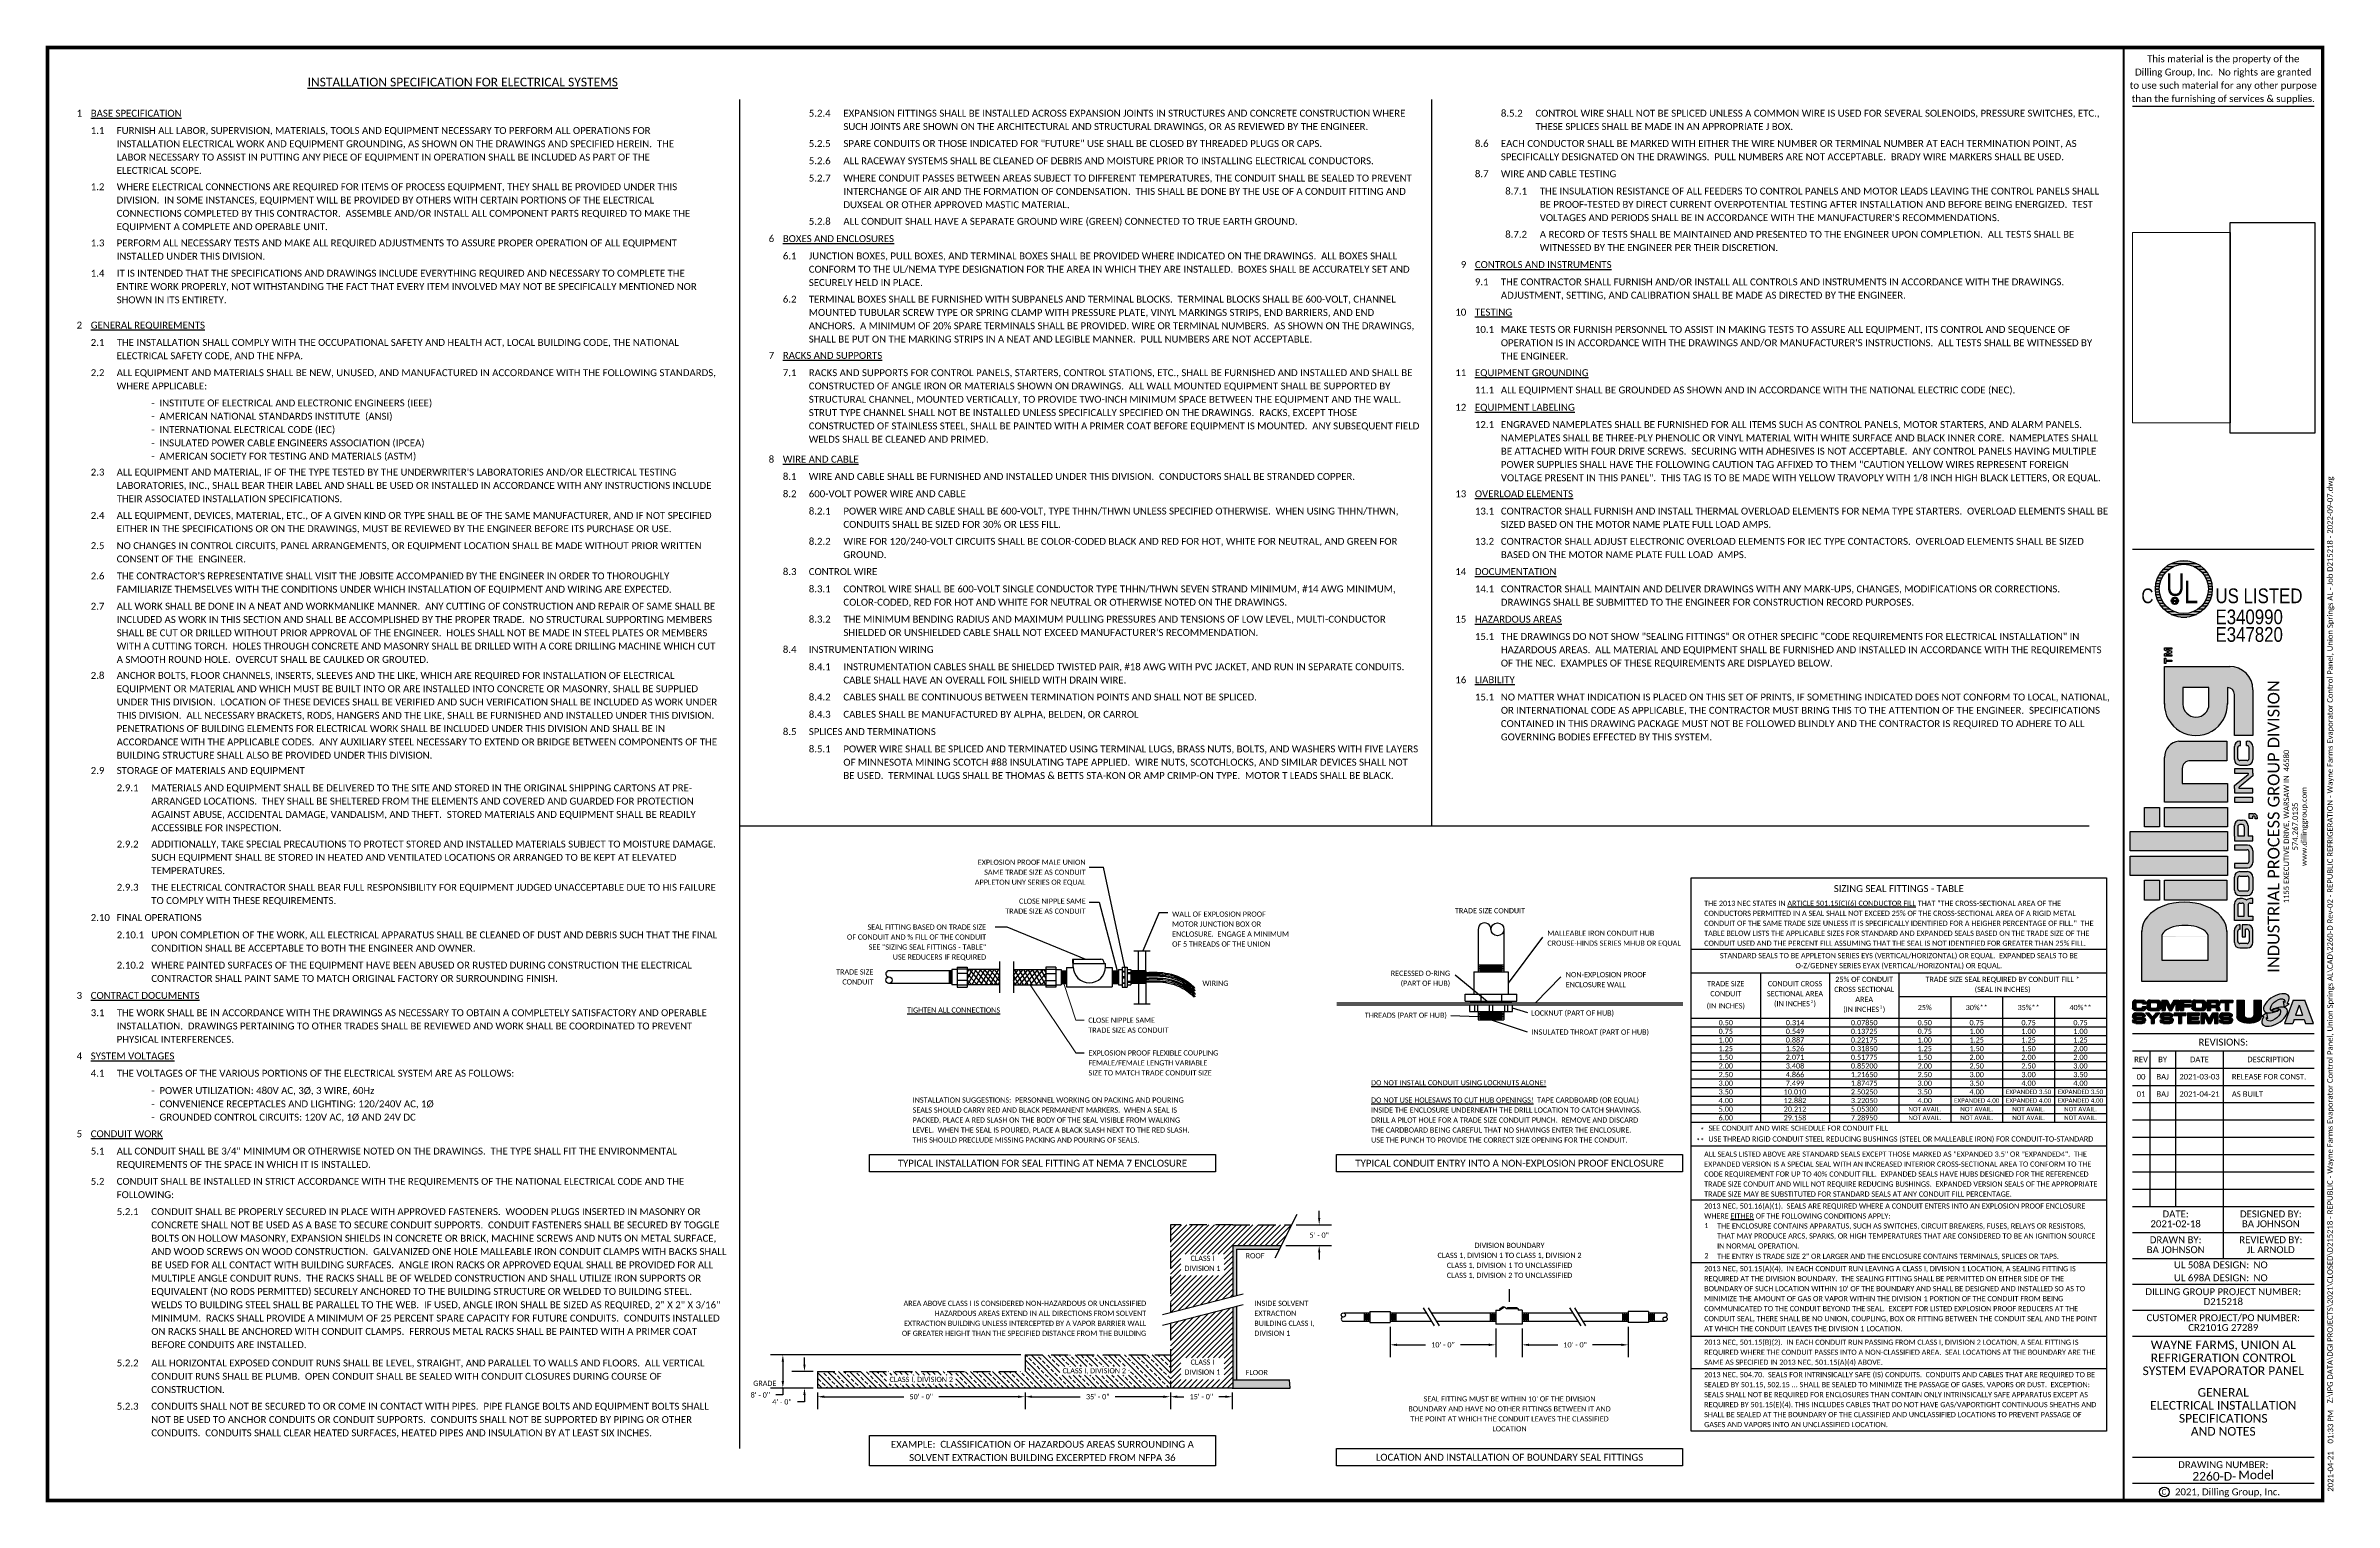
# Paper-space layout '003' of a CAD drawing. Header units: inches. Extents: x -7.8 to 25.3, y -3.5 to 17.5.
# The model-space entities are those that its viewports show. They can reach past a viewport. Long polylines and large blocks are cut down to what shows.
import ezdxf
from ezdxf.enums import TextEntityAlignment as Align

# ---------------------------------------------------------------- set-up
doc = ezdxf.new("R2010")
doc.units = ezdxf.units.IN
doc.header["$MEASUREMENT"] = 0
doc.linetypes.add('DASHED', pattern=[0.75, 0.5, -0.25])
doc.linetypes.add('DASHED2', pattern=[0.375, 0.25, -0.125])
doc.styles.add('Calibri', font='calibri.ttf')
doc.styles.add('Swiss', font='swissck.ttf')
doc.dimstyles.get("Standard").update_dxf_attribs({"dimtxt": 0.075, "dimasz": 0.1, "dimexe": 0.18, "dimexo": 0.0625, "dimgap": 0.09, "dimtad": 0, "dimtih": 1, "dimtoh": 1, "dimdec": 4, "dimzin": 0, "dimdsep": 46, "dimtxsty": 'Calibri', "dimcen": 0.09, "dimadec": 0, "dimazin": 0, "dimtfac": 1, "dimtdec": 4, "dimtofl": 0, "dimtmove": 0, "dimatfit": 3, "dimfxl": 1, "dimtolj": 1, "dimtzin": 0, "dimarcsym": 0})
picture_1 = doc.add_image_def('image1.jpg', size_in_pixel=(293, 151))
picture_2 = doc.add_image_def('image2.bmp', size_in_pixel=(325, 130))
pattern_1 = [(45, (98.08969, -3.25125), (-0.03977476, 0.03977476), [])]

psp = doc.layouts.new('003')

msp = doc.modelspace()

# ---------------------------------------------------------------- texts
at = {"style": 'Calibri'}
for s, height, p in [('%%UINSTALLATION SPECIFICATION FOR ELECTRICAL SYSTEMS', 0.125, (99, 20.5)), ('SIZING SEAL FITTINGS - TABLE', 0.1, (119.75, 8.84375)), ('STANDARD SEALS TO BE APPLETON SERIES EYS (VERTICAL/HORIZONTAL) OR EQUAL.  EXPANDED SEALS TO BE', 0.075, (119.75, 7.875)), ('O-Z/GEDNEY SERIES EYAX (VERTICAL/HORIZONTAL) OR EQUAL.', 0.075, (119.75, 7.73077)), ('TRADE SIZE', 0.075, (117.25, 7.46875)), ('CONDUIT', 0.075, (117.25, 7.32452)), ('SECTIONAL AREA', 0.075, (118.25, 7.32452)), ('CONDUIT CROSS', 0.075, (118.25, 7.46875)), ('CROSS SECTIONAL', 0.075, (119.25, 7.38702)), ('25%%% OF CONDUIT', 0.075, (119.25, 7.53125)), ('AREA', 0.075, (119.25, 7.24279)), ('TRADE SIZE SEAL REQUIRED BY CONDUIT FILL *', 0.075, (121.25, 7.53125)), ('(SEAL IN INCHES)', 0.075, (121.25, 7.38702)), ('(IN INCHES)', 0.075, (117.25, 7.14904)), ('0.50', 0.075, (117.25, 6.90625)), ('(IN INCHES  )', 0.075, (118.25, 7.18029)), ('0.314', 0.075, (118.25, 6.90625)), ('2', 0.04, (118.49495, 7.21035)), ('(IN INCHES  )', 0.075, (119.25, 7.09856)), ('0.07850', 0.075, (119.25, 6.90625)), ('2', 0.04, (119.49268, 7.13157)), ('0.50', 0.075, (120.125, 6.90625)), ('25%%%', 0.075, (120.125, 7.125)), ('30%%%**', 0.075, (120.875, 7.125)), ('0.75', 0.075, (120.875, 6.90625)), ('35%%%**', 0.075, (121.625, 7.125)), ('0.75', 0.075, (121.625, 6.90625)), ('40%%%**', 0.075, (122.375, 7.125)), ('0.75', 0.075, (122.375, 6.90625)), ('0.75', 0.075, (117.25, 6.78125)), ('1.00', 0.075, (117.25, 6.65625)), ('0.549', 0.075, (118.25, 6.78125)), ('0.887', 0.075, (118.25, 6.65625)), ('0.13725', 0.075, (119.25, 6.78125)), ('0.22175', 0.075, (119.25, 6.65625)), ('0.75', 0.075, (120.125, 6.78125)), ('1.00', 0.075, (120.125, 6.65625)), ('1.00', 0.075, (120.875, 6.78125)), ('1.25', 0.075, (120.875, 6.65625)), ('1.00', 0.075, (121.625, 6.78125)), ('1.25', 0.075, (121.625, 6.65625)), ('1.00', 0.075, (122.375, 6.78125)), ('1.25', 0.075, (122.375, 6.65625)), ('2.00', 0.075, (117.25, 6.28125)), ('1.25', 0.075, (117.25, 6.53125)), ('1.50', 0.075, (117.25, 6.40625)), ('2.071', 0.075, (118.25, 6.40625)), ('3.408', 0.075, (118.25, 6.28125)), ('1.526', 0.075, (118.25, 6.53125)), ('0.31850', 0.075, (119.25, 6.53125)), ('0.51775', 0.075, (119.25, 6.40625)), ('0.85200', 0.075, (119.25, 6.28125)), ('2.00', 0.075, (120.125, 6.28125)), ('1.25', 0.075, (120.125, 6.53125)), ('1.50', 0.075, (120.125, 6.40625)), ('2.00', 0.075, (120.875, 6.40625)), ('2.50', 0.075, (120.875, 6.28125)), ('1.50', 0.075, (120.875, 6.53125)), ('2.00', 0.075, (121.625, 6.40625)), ('2.50', 0.075, (121.625, 6.28125)), ('1.50', 0.075, (121.625, 6.53125)), ('2.00', 0.075, (122.375, 6.53125)), ('2.00', 0.075, (122.375, 6.40625)), ('3.00', 0.075, (122.375, 6.28125)), ('2.50', 0.075, (117.25, 6.15625)), ('3.00', 0.075, (117.25, 6.03125)), ('4.866', 0.075, (118.25, 6.15625)), ('7.499', 0.075, (118.25, 6.03125)), ('1.21650', 0.075, (119.25, 6.15625)), ('1.87475', 0.075, (119.25, 6.03125)), ('2.50', 0.075, (120.125, 6.15625)), ('3.00', 0.075, (120.125, 6.03125)), ('3.00', 0.075, (120.875, 6.15625)), ('3.50', 0.075, (120.875, 6.03125)), ('4.00', 0.075, (121.625, 6.03125)), ('3.00', 0.075, (121.625, 6.15625)), ('4.00', 0.075, (122.375, 6.03125)), ('3.50', 0.075, (122.375, 6.15625)), ('4.00', 0.075, (117.25, 5.78125)), ('5.00', 0.075, (117.25, 5.65625)), ('3.50', 0.075, (117.25, 5.90625)), ('20.212', 0.075, (118.25, 5.65625)), ('10.010', 0.075, (118.25, 5.90625)), ('12.882', 0.075, (118.25, 5.78125)), ('2.50250', 0.075, (119.25, 5.90625)), ('5.05300', 0.075, (119.25, 5.65625)), ('3.22050', 0.075, (119.25, 5.78125)), ('NOT AVAIL.', 0.065, (120.125, 5.65625)), ('4.00', 0.075, (120.125, 5.78125)), ('3.50', 0.075, (120.125, 5.90625)), ('EXPANDED 4.00', 0.065, (120.875, 5.78125)), ('NOT AVAIL.', 0.065, (120.875, 5.65625)), ('4.00', 0.075, (120.875, 5.90625)), ('EXPANDED 3.50', 0.065, (121.625, 5.90625)), ('EXPANDED 4.00', 0.065, (121.625, 5.78125)), ('NOT AVAIL.', 0.065, (121.625, 5.65625)), ('EXPANDED 3.50', 0.065, (122.375, 5.90625)), ('EXPANDED 4.00', 0.065, (122.375, 5.78125)), ('NOT AVAIL.', 0.065, (122.375, 5.65625)), ('6.00', 0.075, (117.25, 5.53125)), ('29.158', 0.075, (118.25, 5.53125)), ('7.28950', 0.075, (119.25, 5.53125)), ('NOT AVAIL.', 0.065, (120.125, 5.53125)), ('NOT AVAIL.', 0.065, (120.875, 5.53125)), ('NOT AVAIL.', 0.065, (121.625, 5.53125)), ('NOT AVAIL.', 0.065, (122.375, 5.53125)), ('TYPICAL INSTALLATION FOR SEAL FITTING AT NEMA 7 ENCLOSURE', 0.1, (107.375, 4.875)), ('TYPICAL CONDUIT ENTRY INTO A NON-EXPLOSION PROOF ENCLOSURE', 0.1, (114.125, 4.875)), ('DIVISION BOUNDARY', 0.075, (114.125, 3.6875)), ('DIVISION 1', 0.075, (109.6875, 3.35577)), ('CLASS I', 0.075, (109.6875, 3.5)), ('CLASS 1, DIVISION 1 TO CLASS 1, DIVISION 2', 0.075, (114.125, 3.54327)), ('CLASS 1, DIVISION 1 TO UNCLASSIFIED', 0.075, (114.125, 3.39904)), ('CLASS 1, DIVISION 2 TO UNCLASSIFIED', 0.075, (114.125, 3.25481)), ('CLASS I', 0.075, (109.6875, 2)), ('CLASS I, DIVISION 2', 0.075, (105.625, 1.75)), ('CLASS I, DIVISION 2', 0.075, (108.125, 1.875)), ('DIVISION 1', 0.075, (109.6875, 1.85577)), ('BOUNDARY AND HAVE NO OTHER FITTINGS BETWEEN IT AND', 0.075, (114.125, 1.32452)), ("SEAL FITTING MUST BE WITHIN 10' OF THE DIVISION", 0.075, (114.125, 1.46875)), ('THE POINT AT WHICH THE CONDUIT LEAVES THE CLASSIFIED', 0.075, (114.125, 1.18029)), ('LOCATION', 0.075, (114.125, 1.03606)), ('EXAMPLE:  CLASSIFICATION OF HAZARDOUS AREAS SURROUNDING A', 0.1, (107.375, 0.8125)), ('SOLVENT EXTRACTION BUILDING EXCERPTED FROM NFPA 36', 0.1, (107.375, 0.62019)), ('LOCATION AND INSTALLATION OF BOUNDARY SEAL FITTINGS', 0.1, (114.125, 0.625))]:
    msp.add_text(s, height=height, dxfattribs=at).set_placement(p, align=Align.MIDDLE_CENTER)
for s, height, p in [('1', 0.1, (93.5, 20)), ('6', 0.1, (103.5, 18.1875)), ('9', 0.1, (113.5, 17.8125)), ('10', 0.1, (113.5, 17.125)), ('2', 0.1, (93.5, 16.9375)), ('7', 0.1, (103.5, 16.5)), ('11', 0.1, (113.5, 16.25)), ('12', 0.1, (113.5, 15.75)), ('8', 0.1, (103.5, 15)), ('13', 0.1, (113.5, 14.5)), ('14', 0.1, (113.5, 13.375)), ('15', 0.1, (113.5, 12.6875)), ('16', 0.1, (113.5, 11.8125)), ('EXPLOSION PROOF MALE UNION', 0.075, (108, 9.1875)), ('APPLETON UNY SERIES OR EQUAL', 0.075, (108, 8.89904)), ('SAME TRADE SIZE AS CONDUIT', 0.075, (108, 9.04327)), ('CLOSE NIPPLE SAME', 0.075, (108, 8.625)), ('SEAL FITTING BASED ON TRADE SIZE', 0.075, (106.5625, 8.25)), ('TRADE SIZE AS CONDUIT', 0.075, (108, 8.48077)), ('OF CONDUIT AND %%% FILL OF THE CONDUIT', 0.075, (106.5625, 8.10577)), ('SEE "SIZING SEAL FITTINGS - TABLE"', 0.075, (106.5625, 7.96154)), ('TRADE SIZE', 0.075, (104.93322, 7.60182)), ('USE REDUCERS IF REQUIRED', 0.075, (106.5625, 7.81731)), ('RECESSED O-RING', 0.075, (113.26682, 7.58274)), ('3', 0.1, (93.5, 7.25)), ('CONDUIT', 0.075, (104.93322, 7.45759)), ('(PART OF HUB)', 0.075, (113.26682, 7.43851)), ('THREADS (PART OF HUB)', 0.075, (113.21893, 6.9765)), ('4', 0.1, (93.5, 6.375)), ('5', 0.1, (93.5, 5.25)), ('*', 0.075, (116.9375, 5.3125)), ('**', 0.075, (116.9375, 5.15625)), ('1', 0.075, (117, 3.9375)), ('2', 0.075, (117, 3.5)), ('AREA ABOVE CLASS I IS CONSIDERED NON-HAZARDOUS OR UNCLASSIFIED', 0.075, (108.875, 2.8125)), ('HAZARDOUS AREAS EXTEND IN ALL DIRECTIONS FROM SOLVENT', 0.075, (108.875, 2.66827)), ('OF GREATER HEIGHT THAN THE SPECIFIED DISTANCE FROM THE BUILDING', 0.075, (108.875, 2.37981)), ('EXTRACTION BUILDING UNLESS INTERCEPTED BY A VAPOR BARRIER WALL', 0.075, (108.875, 2.52404)), ('GRADE', 0.075, (103.53125, 1.65625))]:
    msp.add_text(s, height=height, dxfattribs=at).set_placement(p, align=Align.RIGHT)
for s, height, p in [('%%UBASE SPECIFICATION', 0.1, (93.625, 20)), ('1.1', 0.1, (93.625, 19.75)), ('FURNISH ALL LABOR, SUPERVISION, MATERIALS, TOOLS AND EQUIPMENT NECESSARY TO PERFORM ALL OPERATIONS FOR', 0.1, (94, 19.75)), ('5.2.4', 0.1, (104, 20)), ('SUCH JOINTS ARE SHOWN ON THE ARCHITECTURAL AND STRUCTURAL DRAWINGS, OR AS REVIEWED BY THE ENGINEER.', 0.1, (104.5, 19.80769)), ('EXPANSION FITTINGS SHALL BE INSTALLED ACROSS EXPANSION JOINTS IN STRUCTURES AND CONCRETE CONSTRUCTION WHERE', 0.1, (104.5, 20)), ('8.5.2', 0.1, (114, 20)), ('THESE SPLICES SHALL BE MADE IN AN APPROPRIATE J BOX.', 0.1, (114.5, 19.80769)), ('CONTROL WIRE SHALL NOT BE SPLICED UNLESS A COMMON WIRE IS USED FOR SEVERAL SOLENOIDS, PRESSURE SWITCHES, ETC., ', 0.1, (114.5, 20)), ('INSTALLATION ELECTRICAL WORK AND EQUIPMENT GROUNDING, AS SHOWN ON THE DRAWINGS AND SPECIFIED HEREIN.  THE', 0.1, (94, 19.55769)), ('5.2.5', 0.1, (104, 19.5625)), ('SPARE CONDUITS OR THOSE INDICATED FOR "FUTURE" USE SHALL BE CLOSED BY THREADED PLUGS OR CAPS.', 0.1, (104.5, 19.5625)), ('8.6', 0.1, (113.625, 19.5625)), ('EACH CONDUCTOR SHALL BE MARKED WITH EITHER THE WIRE NUMBER OR TERMINAL NUMBER AT EACH TERMINATION POINT, AS ', 0.1, (114, 19.5625)), ('LABOR NECESSARY TO ASSIST IN PUTTING ANY PIECE OF EQUIPMENT IN OPERATION SHALL BE INCLUDED AS PART OF THE', 0.1, (94, 19.36538)), ('ELECTRICAL SCOPE.', 0.1, (94, 19.17308)), ('5.2.6', 0.1, (104, 19.3125)), ('ALL RACEWAY SYSTEMS SHALL BE CLEANED OF DEBRIS AND MOISTURE PRIOR TO INSTALLING ELECTRICAL CONDUCTORS.', 0.1, (104.5, 19.3125)), ('8.7', 0.1, (113.625, 19.125)), ('WIRE AND CABLE TESTING', 0.1, (114, 19.125)), ('SPECIFICALLY DESIGNATED ON THE DRAWINGS.  PULL NUMBERS ARE NOT ACCEPTABLE.  BRADY WIRE MARKERS SHALL BE USED.', 0.1, (114, 19.37019)), ('1.2', 0.1, (93.625, 18.9375)), ('WHERE ELECTRICAL CONNECTIONS ARE REQUIRED FOR ITEMS OF PROCESS EQUIPMENT, THEY SHALL BE PROVIDED UNDER THIS', 0.1, (94, 18.9375)), ('5.2.7', 0.1, (104, 19.0625)), ('WHERE CONDUIT PASSES BETWEEN AREAS SUBJECT TO DIFFERENT TEMPERATURES, THE CONDUIT SHALL BE SEALED TO PREVENT ', 0.1, (104.5, 19.0625)), ('INTERCHANGE OF AIR AND THE FORMATION OF CONDENSATION.  THIS SHALL BE DONE BY THE USE OF A CONDUIT FITTING AND ', 0.1, (104.5, 18.87019)), ('8.7.1', 0.1, (114.0625, 18.875)), ('THE INSULATION RESISTANCE OF ALL FEEDERS TO CONTROL PANELS AND MOTOR LEADS LEAVING THE CONTROL PANELS SHALL ', 0.1, (114.5625, 18.875)), ('CONNECTIONS COMPLETED BY THIS CONTRACTOR.  ASSEMBLE AND/OR INSTALL ALL COMPONENT PARTS REQUIRED TO MAKE THE', 0.1, (94, 18.55288)), ('DIVISION.  IN SOME INSTANCES, EQUIPMENT WILL BE PROVIDED BY OTHERS WITH CERTAIN PORTIONS OF THE ELECTRICAL ', 0.1, (94, 18.74519)), ('5.2.8', 0.1, (104, 18.4375)), ('ALL CONDUIT SHALL HAVE A SEPARATE GROUND WIRE (GREEN) CONNECTED TO TRUE EARTH GROUND.', 0.1, (104.5, 18.4375)), ('DUXSEAL OR OTHER APPROVED MASTIC MATERIAL.', 0.1, (104.5, 18.67788)), ("VOLTAGES AND PERIODS SHALL BE IN ACCORDANCE WITH THE MANUFACTURER'S RECOMMENDATIONS. ", 0.1, (114.5625, 18.49038)), ('BE PROOF-TESTED BY DIRECT CURRENT OVERPOTENTIAL TESTING AFTER INSTALLATION AND BEFORE BEING ENERGIZED.  TEST ', 0.1, (114.5625, 18.68269)), ('1.3', 0.1, (93.625, 18.125)), ('EQUIPMENT A COMPLETE AND OPERABLE UNIT.', 0.1, (94, 18.36058)), ('PERFORM ALL NECESSARY TESTS AND MAKE ALL REQUIRED ADJUSTMENTS TO ASSURE PROPER OPERATION OF ALL EQUIPMENT', 0.1, (94, 18.125)), ('%%UBOXES AND ENCLOSURES', 0.1, (103.625, 18.1875)), ('8.7.2', 0.1, (114.0625, 18.25)), ('A RECORD OF TESTS SHALL BE MAINTAINED AND PRESENTED TO THE ENGINEER UPON COMPLETION.  ALL TESTS SHALL BE ', 0.1, (114.5625, 18.25)), ('INSTALLED UNDER THIS DIVISION.', 0.1, (94, 17.93269)), ('6.1', 0.1, (103.625, 17.9375)), ('JUNCTION BOXES, PULL BOXES, AND TERMINAL BOXES SHALL BE PROVIDED WHERE INDICATED ON THE DRAWINGS.  ALL BOXES SHALL ', 0.1, (104, 17.9375)), ('%%UCONTROLS AND INSTRUMENTS', 0.1, (113.625, 17.8125)), ('WITNESSED BY THE ENGINEER PER THEIR DISCRETION.  ', 0.1, (114.5625, 18.05769)), ('1.4', 0.1, (93.625, 17.6875)), ('ENTIRE WORK PROPERLY, NOT WITHSTANDING THE FACT THAT EVERY ITEM INVOLVED MAY NOT BE SPECIFICALLY MENTIONED NOR ', 0.1, (94, 17.49519)), ('IT IS INTENDED THAT THE SPECIFICATIONS AND DRAWINGS INCLUDE EVERYTHING REQUIRED AND NECESSARY TO COMPLETE THE ', 0.1, (94, 17.6875)), ('SECURELY HELD IN PLACE.', 0.1, (104, 17.55288)), ('CONFORM TO THE UL/NEMA TYPE DESIGNATION FOR THE AREA IN WHICH THEY ARE INSTALLED.  BOXES SHALL BE ACCURATELY SET AND ', 0.1, (104, 17.74519)), ('9.1', 0.1, (113.625, 17.5625)), ('THE CONTRACTOR SHALL FURNISH AND/OR INSTALL ALL CONTROLS AND INSTRUMENTS IN ACCORDANCE WITH THE DRAWINGS.  ', 0.1, (114, 17.5625)), ('SHOWN IN ITS ENTIRETY. ', 0.1, (94, 17.30288)), ('6.2', 0.1, (103.625, 17.3125)), ('TERMINAL BOXES SHALL BE FURNISHED WITH SUBPANELS AND TERMINAL BLOCKS.  TERMINAL BLOCKS SHALL BE 600-VOLT, CHANNEL ', 0.1, (104, 17.3125)), ('MOUNTED TUBULAR SCREW TYPE OR SPRING CLAMP WITH PRESSURE PLATE, VINYL MARKINGS STRIPS, END BARRIERS, AND END ', 0.1, (104, 17.12019)), ('%%UTESTING', 0.1, (113.625, 17.125)), ('ADJUSTMENT, SETTING, AND CALIBRATION SHALL BE MADE AS DIRECTED BY THE ENGINEER.', 0.1, (114, 17.37019)), ('%%UGENERAL REQUIREMENTS', 0.1, (93.625, 16.9375)), ('ANCHORS.  A MINIMUM OF 20%%% SPARE TERMINALS SHALL BE PROVIDED. WIRE OR TERMINAL NUMBERS.  AS SHOWN ON THE DRAWINGS,', 0.1, (104, 16.92788)), ('10.1', 0.1, (113.625, 16.875)), ('MAKE TESTS OR FURNISH PERSONNEL TO ASSIST IN MAKING TESTS TO ASSURE ALL EQUIPMENT, ITS CONTROL AND SEQUENCE OF ', 0.1, (114, 16.875)), ('2.1', 0.1, (93.625, 16.6875)), ('THE INSTALLATION SHALL COMPLY WITH THE OCCUPATIONAL SAFETY AND HEALTH ACT, LOCAL BUILDING CODE, THE NATIONAL ', 0.1, (94, 16.6875)), ('ELECTRICAL SAFETY CODE, AND THE NFPA.', 0.1, (94, 16.49519)), ('%%URACKS AND SUPPORTS', 0.1, (103.625, 16.5)), ('SHALL BE PUT ON THE MARKING STRIPS IN A NEAT AND LEGIBLE MANNER.  PULL NUMBERS ARE NOT ACCEPTABLE.', 0.1, (104, 16.73558)), ('THE ENGINEER.', 0.1, (114, 16.49038)), ("OPERATION IS IN ACCORDANCE WITH THE DRAWINGS AND/OR MANUFACTURER'S INSTRUCTIONS.  ALL TESTS SHALL BE WITNESSED BY ", 0.1, (114, 16.68269)), ('2.2', 0.1, (93.625, 16.25)), ('ALL EQUIPMENT AND MATERIALS SHALL BE NEW, UNUSED, AND MANUFACTURED IN ACCORDANCE WITH THE FOLLOWING STANDARDS, ', 0.1, (94, 16.25)), ('7.1', 0.1, (103.625, 16.25)), ('RACKS AND SUPPORTS FOR CONTROL PANELS, STARTERS, CONTROL STATIONS, ETC., SHALL BE FURNISHED AND INSTALLED AND SHALL BE ', 0.1, (104, 16.25)), ('%%UEQUIPMENT GROUNDING', 0.1, (113.625, 16.25)), ('WHERE APPLICABLE:', 0.1, (94, 16.05769)), ('-  INSTITUTE OF ELECTRICAL AND ELECTRONIC ENGINEERS (IEEE)', 0.1, (94.5, 15.8125)), ('STRUCTURAL CHANNEL, MOUNTED VERTICALLY, TO PROVIDE TWO-INCH MINIMUM SPACE BETWEEN THE EQUIPMENT AND THE WALL.  ', 0.1, (104, 15.86538)), ('CONSTRUCTED OF ANGLE IRON OR MATERIALS SHOWN ON DRAWINGS.  ALL WALL MOUNTED EQUIPMENT SHALL BE SUPPORTED BY ', 0.1, (104, 16.05769)), ('11.1', 0.1, (113.625, 16)), ('ALL EQUIPMENT SHALL BE GROUNDED AS SHOWN AND IN ACCORDANCE WITH THE NATIONAL ELECTRIC CODE (NEC).', 0.1, (114, 16)), ('-  AMERICAN NATIONAL STANDARDS INSTITUTE  (ANSI)', 0.1, (94.5, 15.62019)), ('-  INTERNATIONAL ELECTRICAL CODE (IEC)', 0.1, (94.5, 15.42788)), ('STRUT TYPE CHANNEL SHALL NOT BE INSTALLED UNLESS SPECIFICALLY SPECIFIED ON THE DRAWINGS.  RACKS, EXCEPT THOSE ', 0.1, (104, 15.67308)), ('CONSTRUCTED OF STAINLESS STEEL, SHALL BE PAINTED WITH A PRIMER COAT BEFORE EQUIPMENT IS MOUNTED.  ANY SUBSEQUENT FIELD ', 0.1, (104, 15.48077)), ('%%UEQUIPMENT LABELING', 0.1, (113.625, 15.75)), ('12.1', 0.1, (113.625, 15.5)), ('ENGRAVED NAMEPLATES SHALL BE FURNISHED FOR ALL ITEMS SUCH AS CONTROL PANELS, MOTOR STARTERS, AND ALARM PANELS.  ', 0.1, (114, 15.5)), ('-  INSULATED POWER CABLE ENGINEERS ASSOCIATION (IPCEA)', 0.1, (94.5, 15.23558)), ('WELDS SHALL BE CLEANED AND PRIMED.', 0.1, (104, 15.28846)), ('BE ATTACHED WITH FOUR DRIVE SCREWS.  SECURING WITH ADHESIVES IS NOT ACCEPTABLE.  ANY CONTROL PANELS HAVING MULTIPLE ', 0.1, (114, 15.11538)), ('NAMEPLATES SHALL BE THREE-PLY PHENOLIC OR VINYL MATERIAL WITH WHITE SURFACE AND BLACK INNER CORE.  NAMEPLATES SHALL ', 0.1, (114, 15.30769)), ('2.3', 0.1, (93.625, 14.8125)), ("ALL EQUIPMENT AND MATERIAL, IF OF THE TYPE TESTED BY THE UNDERWRITER'S LABORATORIES AND/OR ELECTRICAL TESTING ", 0.1, (94, 14.8125)), ('-  AMERICAN SOCIETY FOR TESTING AND MATERIALS (ASTM)', 0.1, (94.5, 15.04327)), ('%%UWIRE AND CABLE', 0.1, (103.625, 15)), ('POWER SUPPLIES SHALL HAVE THE FOLLOWING CAUTION TAG AFFIXED TO THEM "CAUTION YELLOW WIRES REPRESENT FOREIGN ', 0.1, (114, 14.92308)), ('LABORATORIES, INC., SHALL BEAR THEIR LABEL AND SHALL BE USED OR INSTALLED IN ACCORDANCE WITH ANY INSTRUCTIONS INCLUDE', 0.1, (94, 14.62019)), ('8.1', 0.1, (103.625, 14.75)), ('8.2', 0.1, (103.625, 14.5)), ('WIRE AND CABLE SHALL BE FURNISHED AND INSTALLED UNDER THIS DIVISION.  CONDUCTORS SHALL BE STRANDED COPPER.', 0.1, (104, 14.75)), ('600-VOLT POWER WIRE AND CABLE', 0.1, (104, 14.5)), ('%%UOVERLOAD ELEMENTS', 0.1, (113.625, 14.5)), ('VOLTAGE PRESENT IN THIS PANEL".  THIS TAG IS TO BE MADE WITH YELLOW TRAVOPLY WITH 1/8 INCH HIGH BLACK LETTERS, OR EQUAL.', 0.1, (114, 14.73077)), ('2.4', 0.1, (93.625, 14.1875)), ('ALL EQUIPMENT, DEVICES, MATERIAL, ETC., OF A GIVEN KIND OR TYPE SHALL BE OF THE SAME MANUFACTURER, AND IF NOT SPECIFIED ', 0.1, (94, 14.1875)), ('THEIR ASSOCIATED INSTALLATION SPECIFICATIONS.', 0.1, (94, 14.42788)), ('8.2.1', 0.1, (104, 14.25)), ('POWER WIRE AND CABLE SHALL BE 600-VOLT, TYPE THHN/THWN UNLESS SPECIFIED OTHERWISE.  WHEN USING THHN/THWN,', 0.1, (104.5, 14.25)), ('13.1', 0.1, (113.625, 14.25)), ('CONTRACTOR SHALL FURNISH AND INSTALL THERMAL OVERLOAD ELEMENTS FOR NEMA TYPE STARTERS.  OVERLOAD ELEMENTS SHALL BE ', 0.1, (114, 14.25)), ('EITHER IN THE SPECIFICATIONS OR ON THE DRAWINGS, MUST BE REVIEWED BY THE ENGINEER BEFORE ITS PURCHASE OR USE.', 0.1, (94, 13.99519)), ('8.2.2', 0.1, (104, 13.8125)), ('WIRE FOR 120/240-VOLT CIRCUITS SHALL BE COLOR-CODED BLACK AND RED FOR HOT, WHITE FOR NEUTRAL, AND GREEN FOR', 0.1, (104.5, 13.8125)), ('CONDUITS SHALL BE SIZED FOR 30%%% OR LESS FILL.', 0.1, (104.5, 14.05769)), ('13.2', 0.1, (113.625, 13.8125)), ('SIZED BASED ON THE MOTOR NAME PLATE FULL LOAD AMPS.', 0.1, (114, 14.05769)), ('CONTRACTOR SHALL ADJUST ELECTRONIC OVERLOAD ELEMENTS FOR IEC TYPE CONTACTORS.  OVERLOAD ELEMENTS SHALL BE SIZED', 0.1, (114, 13.8125)), ('2.5', 0.1, (93.625, 13.75)), ('CONSENT OF THE  ENGINEER.', 0.1, (94, 13.55769)), ('NO CHANGES IN CONTROL CIRCUITS, PANEL ARRANGEMENTS, OR EQUIPMENT LOCATION SHALL BE MADE WITHOUT PRIOR WRITTEN ', 0.1, (94, 13.75)), ('GROUND.', 0.1, (104.5, 13.62019)), ('BASED ON THE MOTOR NAME PLATE FULL LOAD  AMPS.', 0.1, (114, 13.62019)), ('2.6', 0.1, (93.625, 13.3125)), ("THE CONTRACTOR'S REPRESENTATIVE SHALL VISIT THE JOBSITE ACCOMPANIED BY THE ENGINEER IN ORDER TO THOROUGHLY ", 0.1, (94, 13.3125)), ('8.3', 0.1, (103.625, 13.375)), ('CONTROL WIRE', 0.1, (104, 13.375)), ('8.3.1', 0.1, (104, 13.125)), ('CONTROL WIRE SHALL BE 600-VOLT SINGLE CONDUCTOR TYPE THHN/THWN SEVEN STRAND MINIMUM, #14 AWG MINIMUM,', 0.1, (104.5, 13.125)), ('%%UDOCUMENTATION', 0.1, (113.625, 13.375)), ('2.7', 0.1, (93.625, 12.875)), ('ALL WORK SHALL BE DONE IN A NEAT AND WORKMANLIKE MANNER.  ANY CUTTING OF CONSTRUCTION AND REPAIR OF SAME SHALL BE ', 0.1, (94, 12.875)), ('FAMILIARIZE THEMSELVES WITH THE CONDITIONS UNDER WHICH INSTALLATION OF EQUIPMENT AND WIRING ARE EXPECTED.', 0.1, (94, 13.12019)), ('COLOR-CODED, RED FOR HOT AND WHITE FOR NEUTRAL OR OTHERWISE NOTED ON THE DRAWINGS.', 0.1, (104.5, 12.93269)), ('14.1', 0.1, (113.625, 13.125)), ('CONTRACTOR SHALL MAINTAIN AND DELIVER DRAWINGS WITH ANY MARK-UPS, CHANGES, MODIFICATIONS OR CORRECTIONS.  ', 0.1, (114, 13.125)), ('DRAWINGS SHALL BE SUBMITTED TO THE ENGINEER FOR CONSTRUCTION RECORD PURPOSES.', 0.1, (114, 12.93269)), ('SHALL BE CUT OR DRILLED WITHOUT PRIOR APPROVAL OF THE ENGINEER.  HOLES SHALL NOT BE MADE IN STEEL PLATES OR MEMBERS ', 0.1, (94, 12.49038)), ('INCLUDED AS WORK IN THIS SECTION AND SHALL BE ACCOMPLISHED BY THE PROPER TRADE.  NO STRUCTURAL SUPPORTING MEMBERS ', 0.1, (94, 12.68269)), ('8.3.2', 0.1, (104, 12.6875)), ('THE MINIMUM BENDING RADIUS AND MAXIMUM PULLING PRESSURES AND TENSIONS OF LOW LEVEL, MULTI-CONDUCTOR ', 0.1, (104.5, 12.6875)), ("SHIELDED OR UNSHIELDED CABLE SHALL NOT EXCEED MANUFACTURER'S RECOMMENDATION.", 0.1, (104.5, 12.49519)), ('%%UHAZARDOUS AREAS', 0.1, (113.625, 12.6875)), ('WITH A CUTTING TORCH.  HOLES THROUGH CONCRETE AND MASONRY SHALL BE DRILLED WITH A CORE DRILLING MACHINE WHICH CUT', 0.1, (94, 12.29808)), ('8.4', 0.1, (103.625, 12.25)), ('INSTRUMENTATION WIRING', 0.1, (104, 12.25)), ('15.1', 0.1, (113.625, 12.4375)), ('THE DRAWINGS DO NOT SHOW "SEALING FITTINGS" OR OTHER SPECIFIC "CODE REQUIREMENTS FOR ELECTRICAL INSTALLATION" IN ', 0.1, (114, 12.4375)), ('HAZARDOUS AREAS.  ALL MATERIAL AND EQUIPMENT SHALL BE FURNISHED AND INSTALLED IN ACCORDANCE WITH THE REQUIREMENTS ', 0.1, (114, 12.24519)), ('2.8', 0.1, (93.625, 11.875)), ('A SMOOTH ROUND HOLE.  OVERCUT SHALL BE CAULKED OR GROUTED.', 0.1, (94, 12.10577)), ('ANCHOR BOLTS, FLOOR CHANNELS, INSERTS, SLEEVES AND THE LIKE, WHICH ARE REQUIRED FOR INSTALLATION OF ELECTRICAL ', 0.1, (94, 11.875)), ('8.4.1', 0.1, (104, 12)), ('CABLE SHALL HAVE AN OVERALL FOIL SHIELD WITH DRAIN WIRE.', 0.1, (104.5, 11.80769)), ('INSTRUMENTATION CABLES SHALL BE SHIELDED TWISTED PAIR, #18 AWG WITH PVC JACKET, AND RUN IN SEPARATE CONDUITS.  ', 0.1, (104.5, 12)), ('%%ULIABILITY', 0.1, (113.625, 11.8125)), ('OF THE NEC.  EXAMPLES OF THESE REQUIREMENTS ARE DISPLAYED BELOW.', 0.1, (114, 12.05288)), ('UNDER THIS DIVISION.  LOCATION OF THESE DEVICES SHALL BE VERIFIED AND SUCH VERIFICATION SHALL BE INCLUDED AS WORK UNDER ', 0.1, (94, 11.49038)), ('EQUIPMENT OR MATERIAL AND WHICH MUST BE BUILT INTO OR ARE INSTALLED INTO CONCRETE OR MASONRY, SHALL BE SUPPLIED ', 0.1, (94, 11.68269)), ('8.4.2', 0.1, (104, 11.5625)), ('CABLES SHALL BE CONTINUOUS BETWEEN TERMINATION POINTS AND SHALL NOT BE SPLICED.', 0.1, (104.5, 11.5625)), ('15.1', 0.1, (113.625, 11.5625)), ('NO MATTER WHAT INDICATION IS PLACED ON THIS SET OF PRINTS, IF SOMETHING INDICATED DOES NOT CONFORM TO LOCAL, NATIONAL,', 0.1, (114, 11.5625)), ('THIS DIVISION.  ALL NECESSARY BRACKETS, RODS, HANGERS AND THE LIKE, SHALL BE FURNISHED AND INSTALLED UNDER THIS DIVISION.  ', 0.1, (94, 11.29808)), ('8.4.3', 0.1, (104, 11.3125)), ('CABLES SHALL BE MANUFACTURED BY ALPHA, BELDEN, OR CARROL', 0.1, (104.5, 11.3125)), ('CONTAINED IN THIS DRAWING PACKAGE MUST NOT BE FOLLOWED BLINDLY AND THE CONTRACTOR IS REQUIRED TO ADHERE TO ALL ', 0.1, (114, 11.17788)), ('OR INTERNATIONAL CODE AS APPLICABLE, THE CONTRACTOR MUST BRING THIS TO THE ATTENTION OF THE ENGINEER.  SPECIFICATIONS', 0.1, (114, 11.37019)), ('ACCORDANCE WITH THE APPLICABLE CODES.  ANY AUXILIARY STEEL NECESSARY TO EXTEND OR BRIDGE BETWEEN COMPONENTS OF THE ', 0.1, (94, 10.91346)), ('PENETRATIONS OF BUILDING ELEMENTS FOR ELECTRICAL WORK SHALL BE INCLUDED UNDER THIS DIVISION AND SHALL BE IN ', 0.1, (94, 11.10577)), ('8.5', 0.1, (103.625, 11.0625)), ('SPLICES AND TERMINATIONS', 0.1, (104, 11.0625)), ('8.5.1', 0.1, (104, 10.8125)), ('POWER WIRE SHALL BE SPLICED AND TERMINATED USING TERMINAL LUGS, BRASS NUTS, BOLTS, AND WASHERS WITH FIVE LAYERS ', 0.1, (104.5, 10.8125)), ('GOVERNING BODIES EFFECTED BY THIS SYSTEM.', 0.1, (114, 10.98558)), ('2.9', 0.1, (93.625, 10.5)), ('STORAGE OF MATERIALS AND EQUIPMENT', 0.1, (94, 10.5)), ('BUILDING STRUCTURE SHALL ALSO BE PROVIDED UNDER THIS DIVISION.', 0.1, (94, 10.72115)), ('OF MINNESOTA MINING SCOTCH #88 INSULATING TAPE APPLIED.  WIRE NUTS, SCOTCHLOCKS, AND SIMILAR DEVICES SHALL NOT ', 0.1, (104.5, 10.62019)), ('2.9.1', 0.1, (94, 10.25)), ('MATERIALS AND EQUIPMENT SHALL BE DELIVERED TO THE SITE AND STORED IN THE ORIGINAL SHIPPING CARTONS AT PRE-', 0.1, (94.5, 10.25)), ('BE USED.  TERMINAL LUGS SHALL BE THOMAS & BETTS STA-KON OR AMP CRIMP-ON TYPE.  MOTOR T LEADS SHALL BE BLACK.', 0.1, (104.5, 10.42788)), ('ARRANGED LOCATIONS.  THEY SHALL BE SHELTERED FROM THE ELEMENTS AND COVERED AND GUARDED FOR PROTECTION ', 0.1, (94.5, 10.05769)), ('AGAINST ABUSE, ACCIDENTAL DAMAGE, VANDALISM, AND THEFT.  STORED MATERIALS AND EQUIPMENT SHALL BE READILY ', 0.1, (94.5, 9.86538)), ('ACCESSIBLE FOR INSPECTION.', 0.1, (94.5, 9.67308)), ('2.9.2', 0.1, (94, 9.4375)), ('ADDITIONALLY, TAKE SPECIAL PRECAUTIONS TO PROTECT STORED AND INSTALLED MATERIALS SUBJECT TO MOISTURE DAMAGE. ', 0.1, (94.5, 9.4375)), ('SUCH EQUIPMENT SHALL BE STORED IN HEATED AND VENTILATED LOCATIONS OR ARRANGED TO BE KEPT AT ELEVATED', 0.1, (94.5, 9.24519)), ('TEMPERATURES.', 0.1, (94.5, 9.05288)), ('2.9.3', 0.1, (94, 8.8125)), ('THE ELECTRICAL CONTRACTOR SHALL BEAR FULL RESPONSIBILITY FOR EQUIPMENT JUDGED UNACCEPTABLE DUE TO HIS FAILURE ', 0.1, (94.5, 8.8125)), ('TO COMPLY WITH THESE REQUIREMENTS.', 0.1, (94.5, 8.62019)), ('THE 2013 NEC STATES IN %%UARTICLE 501.15(C)(6) CONDUCTOR FILL%%U THAT "THE CROSS-SECTIONAL AREA OF THE', 0.075, (116.9375, 8.59375)), ('2.10', 0.1, (93.625, 8.375)), ('FINAL OPERATIONS', 0.1, (94, 8.375)), ('WALL OF EXPLOSION PROOF', 0.075, (109.25, 8.4375)), ('MOTOR JUNCTION BOX OR', 0.075, (109.25, 8.29327)), ('TRADE SIZE CONDUIT', 0.075, (113.33628, 8.4871)), ('CONDUCTORS PERMITTED IN A SEAL SHALL NOT EXCEED 25%%% OF THE CROSS-SECTIONAL AREA OF A RIGID METAL', 0.075, (116.9375, 8.44952)), ('CONDUIT OF THE SAME TRADE SIZE UNLESS IT IS SPECIFICALLY IDENTIFIED FOR A HEIGHER PERCENTAGE OF FILL."  THE', 0.075, (116.9375, 8.30529)), ('2.10.1', 0.1, (94, 8.125)), ('CONDITION SHALL BE ACCEPTABLE TO BOTH THE ENGINEER AND OWNER.', 0.1, (94.5, 7.93269)), ('UPON COMPLETION OF THE WORK, ALL ELECTRICAL APPARATUS SHALL BE CLEANED OF DUST AND DEBRIS SUCH THAT THE FINAL ', 0.1, (94.5, 8.125)), ('OF 5 THREADS OF THE UNION', 0.075, (109.25, 8.00481)), ('ENCLOSURE.  ENGAGE A MINIMUM', 0.075, (109.25, 8.14904)), ('CROUSE-HINDS SERIES MHUB OR EQUAL', 0.075, (114.67197, 8.01758)), ('MALLEABLE IRON CONDUIT HUB', 0.075, (114.67197, 8.16181)), ('TABLE BELOW LISTS THE APPLICABLE SIZES FOR STANDARD AND EXPANDED SEALS BASED ON THE TRADE SIZE OF THE', 0.075, (116.9375, 8.16106)), ('CONDUIT USED AND THE PERCENT FILL ASSUMING THAT THE SEAL IS NOT IDENTIFIED FOR GREATER THAN 25%%% FILL.', 0.075, (116.9375, 8.01683)), ('2.10.2', 0.1, (94, 7.6875)), ('WHERE PAINTED SURFACES OF THE EQUIPMENT HAVE BEEN ABUSED OR RUSTED DURING CONSTRUCTION THE ELECTRICAL ', 0.1, (94.5, 7.6875)), ('NON-EXPLOSION PROOF', 0.075, (114.9375, 7.5625)), ('%%UCONTRACT DOCUMENTS', 0.1, (93.625, 7.25)), ('CONTRACTOR SHALL PAINT SAME TO MATCH ORIGINAL FACTORY OR SURROUNDING FINISH.', 0.1, (94.5, 7.49519)), ('WIRING', 0.075, (109.6875, 7.4375)), ('ENCLOSURE WALL', 0.075, (114.9375, 7.41827)), ('3.1', 0.1, (93.625, 7)), ('THE WORK SHALL BE IN ACCORDANCE WITH THE DRAWINGS AS NECESSARY TO OBTAIN A COMPLETELY SATISFACTORY AND OPERABLE ', 0.1, (94, 7)), ('%%UTIGHTEN ALL CONNECTIONS', 0.075, (105.42043, 7.05066)), ('CLOSE NIPPLE SAME', 0.075, (108.03868, 6.90476)), ('LOCKNUT (PART OF HUB)', 0.075, (114.43663, 7.00803)), ('PHYSICAL INTERFERENCES.', 0.1, (94, 6.61538)), ('INSTALLATION.  DRAWINGS PERTAINING TO OTHER TRADES SHALL BE REVIEWED AND WORK SHALL BE COORDINATED TO PREVENT ', 0.1, (94, 6.80769)), ('TRADE SIZE AS CONDUIT', 0.075, (108.03868, 6.76053)), ('INSULATED THROAT (PART OF HUB)', 0.075, (114.44062, 6.73283)), ('%%USYSTEM VOLTAGES', 0.1, (93.625, 6.375)), ('FEMALE/FEMALE LENGTH VARIABLE', 0.075, (108.04103, 6.2873)), ('EXPLOSION PROOF FLEXIBLE COUPLING', 0.075, (108.04103, 6.43153)), ('4.1', 0.1, (93.625, 6.125)), ('THE VOLTAGES OF THE VARIOUS PORTIONS OF THE ELECTRICAL SYSTEM ARE AS FOLLOWS:', 0.1, (94, 6.125)), ('-  POWER UTILIZATION: 480V AC, 3%%C, 3 WIRE, 60Hz', 0.1, (94.5, 5.875)), ('SIZE TO MATCH TRADE CONDUIT SIZE', 0.075, (108.04103, 6.14307)), ('%%UDO NOT INSTALL CONDUIT USING LOCKNUTS ALONE!', 0.075, (112.125, 6)), ('-  CONVENIENCE RECEPTACLES AND LIGHTING: 120/240V AC, 1%%C', 0.1, (94.5, 5.68269)), ('SEALS SHOULD CARRY RED AND BLACK PERMANENT MARKERS.  WHEN A SEAL IS', 0.075, (105.5, 5.60577)), ('INSTALLATION SUGGESTIONS:  PERSONNEL WORKING ON PACKING AND POURING', 0.075, (105.5, 5.75)), ('%%UDO NOT USE HOLESAWS TO CUT HUB OPENINGS!%%U  TAPE CARDBOARD (OR EQUAL)', 0.075, (112.125, 5.75)), ('INSIDE THE ENCLOSURE UNDERNEATH THE DRILL LOCATION TO CATCH SHAVINGS.', 0.075, (112.125, 5.60577)), ('%%UCONDUIT WORK', 0.1, (93.625, 5.25)), ('-  GROUNDED CONTROL CIRCUITS: 120V AC, 1%%C AND 24V DC', 0.1, (94.5, 5.49038)), ('LEVEL.  WHEN THE SEAL IS POURED, PLACE A BLACK SLASH NEXT TO THE RED SLASH.', 0.075, (105.5, 5.31731)), ('PACKED, PLACE A RED SLASH ON THE BODY OF THE SEAL VISIBLE FROM WALKING', 0.075, (105.5, 5.46154)), ('THE CARDBOARD BEING CAREFUL THAT NO SHAVINGS ENTER THE ENCLOSURE.', 0.075, (112.125, 5.31731)), ('DRILL A PILOT HOLE FOR A TRADE SIZE CONDUIT PUNCH.  REMOVE AND DISCARD', 0.075, (112.125, 5.46154)), ('SEE CONDUIT AND WIRE SCHEDULE FOR CONDUIT FILL', 0.075, (117, 5.34375)), ('5.1', 0.1, (93.625, 5)), ('ALL CONDUIT SHALL BE 3/4" MINIMUM OR OTHERWISE NOTED ON THE DRAWINGS.  THE TYPE SHALL FIT THE ENVIRONMENTAL ', 0.1, (94, 5)), ('THIS SHOULD PRECLUDE MISSING PACKING AND POURING OF SEALS.', 0.075, (105.5, 5.17308)), ('USE THE PUNCH TO PROVIDE THE CORRECT SIZE OPENING FOR THE CONDUIT.', 0.075, (112.125, 5.17308)), ('ALL SEALS LISTED ABOVE ARE STANDARD SEALS EXCEPT THOSE MARKED AS "EXPANDED 3.5" OR "EXPANDED4".  THE', 0.075, (116.9375, 4.96875)), ('USE THREAD RIGID CONDUIT STEEL REDUCING BUSHINGS (STEEL OR MALLEABLE IRON) FOR CONDUIT-TO-STANDARD', 0.075, (117, 5.1875)), ('5.2', 0.1, (93.625, 4.5625)), ('CONDUIT SHALL BE INSTALLED IN STRICT ACCORDANCE WITH THE REQUIREMENTS OF THE NATIONAL ELECTRICAL CODE AND THE ', 0.1, (94, 4.5625)), ('REQUIREMENTS OF THE SPACE IN WHICH IT IS INSTALLED.', 0.1, (94, 4.80769)), ('CODE REQUIREMENT FOR UP TO 40%%% CONDUIT FILL.  EXPANDED SEALS HAVE HUBS DESIGNED FOR THE REFERENCED', 0.075, (116.9375, 4.68029)), ('EXPANDED VERSION IS A SPECIAL SEAL WITH AN INCREASED INTERIOR CROSS-SECTIONAL AREA TO CONFORM TO THE', 0.075, (116.9375, 4.82452)), ('FOLLOWING:', 0.1, (94, 4.37019)), ('TRADE SIZE CONDUIT AND WILL NOT REQUIRE REDUCING BUSHINGS.  EXPANDED VERSION SEALS OF THE APPROPRIATE', 0.075, (116.9375, 4.53606)), ('TRADE SIZE MAY BE SUBSTITUTED FOR STANDARD SEALS AT ANY CONDUIT FILL PERCENTAGE.', 0.075, (116.9375, 4.39183)), ('2013 NEC, 501.16(A)(1).  SEALS ARE REQUIRED WHERE A CONDUIT ENTERS INTO AN EXPLOSION PROOF ENCLOSURE', 0.075, (116.9375, 4.21875)), ('5.2.1', 0.1, (94, 4.125)), ('CONDUIT SHALL BE PROPERLY SECURED IN PLACE WITH APPROVED FASTENERS.  WOODEN PLUGS INSERTED IN MASONRY OR ', 0.1, (94.5, 4.125)), ('CONCRETE SHALL NOT BE USED AS A BASE TO SECURE CONDUIT SUPPORTS.  CONDUIT FASTENERS SHALL BE SECURED BY TOGGLE ', 0.1, (94.5, 3.93269)), ('WHERE %%UEITHER%%U OF THE FOLLOWING CONDITIONS APPLY:', 0.075, (116.9375, 4.07452)), ('THE ENCLOSURE CONTAINS APPARATUS, SUCH AS SWITCHES, CIRCUIT BREAKERS, FUSES, RELAYS OR RESISTORS, ', 0.075, (117.125, 3.93029)), ('AND WOOD SCREWS ON WOOD CONSTRUCTION.  GALVANIZED ONE HOLE MALLEABLE IRON CONDUIT CLAMPS WITH BACKS SHALL ', 0.1, (94.5, 3.54808)), ('BOLTS ON HOLLOW MASONRY, EXPANSION SHIELDS IN CONCRETE OR BRICK, MACHINE SCREWS AND NUTS ON METAL SURFACE, ', 0.1, (94.5, 3.74038)), ('THAT MAY PRODUCE ARCS, SPARKS, OR HIGH TEMPERATURES THAT ARE CONSIDERED TO BE AN IGNITION SOURCE', 0.075, (117.125, 3.78606)), ('IN NORMAL OPERATION.', 0.075, (117.125, 3.64183)), ('BE USED FOR ALL CONTACT WITH BUILDING SURFACES.  ANGLE IRON RACKS OR APPROVED EQUAL SHALL BE PROVIDED FOR ALL ', 0.1, (94.5, 3.35577)), ('ROOF', 0.075, (110.3125, 3.5)), ('2013 NEC, 501.15(A)(4).  IN EACH CONDUIT RUN LEAVING A CLASS I, DIVISION 1 LOCATION, A SEALING FITTING IS', 0.075, (116.9375, 3.3125)), ('THE ENTRY IS TRADE SIZE 2" OR LARGER AND THE ENCLOSURE CONTAINS TERMINALS, SPLICES OR TAPS.', 0.075, (117.125, 3.49279)), ('EQUIVALENT (NO RODS PERMITTED) SECURELY ANCHORED TO THE BUILDING STRUCTURE OR WELDED TO BUILDING STEEL.  ', 0.1, (94.5, 2.97115)), ('MULTIPLE ANGLE CONDUIT RUNS.  THE RACKS SHALL BE OF WELDED CONSTRUCTION AND SHALL UTILIZE IRON SUPPORTS OR ', 0.1, (94.5, 3.16346)), ("BOUNDARY OF SUCH LOCATION WITHIN 10' OF THE BOUNDARY AND SHALL BE DESIGNED AND INSTALLED SO AS TO ", 0.075, (116.9375, 3.02404)), ('REQUIRED AT THE DIVISION BOUNDARY.  THE SEALING FITTING SHALL BE PERMITTED ON EITHER SIDE OF THE ', 0.075, (116.9375, 3.16827)), ('WELDS TO BUILDING STEEL SHALL BE PARALLEL TO THE WEB.  IF USED, ANGLE IRON SHALL BE SIZED AS REQUIRED, 2" X 2" X 3/16" ', 0.1, (94.5, 2.77885)), ('MINIMUM.  RACKS SHALL PROVIDE A MINIMUM OF 25 PERCENT SPARE CAPACITY FOR FUTURE CONDUITS.  CONDUITS INSTALLED', 0.1, (94.5, 2.58654)), ('EXTRACTION', 0.075, (110.4375, 2.66827)), ('INSIDE SOLVENT', 0.075, (110.4375, 2.8125)), ('COMMUNICATED TO THE CONDUIT BEYOND THE SEAL.  EXCEPT FOR LISTED EXPLOSION PROOF REDUCERS AT THE ', 0.075, (116.9375, 2.73558)), ('CONDUIT SEAL, THERE SHALL BE NO UNION, COUPLING, BOX OR FITTING BETWEEN THE CONDUIT SEAL AND THE POINT', 0.075, (116.9375, 2.59135)), ('MINIMIZE THE AMOUNT OF GAS OR VAPOR WITHIN THE DIVISION 1 PORTION OF THE CONDUIT FROM BEING ', 0.075, (116.9375, 2.87981)), ('ON RACKS SHALL BE ANCHORED WITH CONDUIT CLAMPS.  FERROUS METAL RACKS SHALL BE PAINTED WITH A PRIMER COAT ', 0.1, (94.5, 2.39423)), ('DIVISION 1', 0.075, (110.4375, 2.37981)), ('BUILDING CLASS I,', 0.075, (110.4375, 2.52404)), ('AT WHICH THE CONDUIT LEAVES THE DIVISION 1 LOCATION.', 0.075, (116.9375, 2.44712)), ('2013 NEC, 501.15(B)(2).  IN EACH CONDUIT RUN PASSING FROM CLASS I, DIVISION 2 LOCATION, A SEAL FITTING IS', 0.075, (116.9375, 2.25)), ('5.2.2', 0.1, (94, 1.9375)), ('ALL HORIZONTAL EXPOSED CONDUIT RUNS SHALL BE LEVEL, STRAIGHT, AND PARALLEL TO WALLS AND FLOORS.  ALL VERTICAL ', 0.1, (94.5, 1.9375)), ('BEFORE CONDUITS ARE INSTALLED.', 0.1, (94.5, 2.20192)), ('SAME AS SPECIFIED IN 2013 NEC, 501.15(A)(4) ABOVE.', 0.075, (116.9375, 1.96154)), ('REQUIRED WHERE THE CONDUIT PASSES INTO A NON-CLASSIFIED AREA.  SEAL LOCATIONS AT THE BOUNDARY ARE THE', 0.075, (116.9375, 2.10577)), ('CONDUIT RUNS SHALL BE PLUMB.  OPEN CONDUIT SHALL BE SEALED WITH CONDUIT CLOSURES DURING COURSE OF', 0.1, (94.5, 1.74519)), ('CONSTRUCTION.', 0.1, (94.5, 1.55288)), ('FLOOR', 0.075, (110.3125, 1.8125)), ('SEALED BY 501.15, 502.15 ... SHALL BE SEALED TO MINIMIZE THE PASSAGE OF GASES, VAPORS OR DUST.  EXCEPTION: ', 0.075, (116.9375, 1.63702)), ('2013 NEC, 504.70.  SEALS FOR INTRINSICALLY SAFE (IS) CONDUITS.  CONDUITS AND CABLES THAT ARE REQUIRED TO BE', 0.075, (116.9375, 1.78125)), ('5.2.3', 0.1, (94, 1.3125)), ('CONDUITS SHALL NOT BE SECURED TO OR COME IN CONTACT WITH PIPES.  PIPE FLANGE BOLTS AND EQUIPMENT BOLTS SHALL ', 0.1, (94.5, 1.3125)), ('SEALS SHALL NOT BE REQUIRED FOR ENCLOSURES THAN CONTAIN ONLY INTRINSICALLY SAFE APPARATUS EXCEPT AS', 0.075, (116.9375, 1.49279)), ('REQUIRED BY 501.15(E)(4). THIS INCLUDES CABLES THAT DO NOT HAVE GAS/VAPORTIGHT CONTINUOUS SHEATHS AND ', 0.075, (116.9375, 1.34856)), ('CONDUITS.  CONDUITS SHALL CLEAR HEATED SURFACES, HEATED PIPES AND INSULATION BY AT LEAST SIX INCHES.', 0.1, (94.5, 0.92788)), ('NOT BE USED TO ANCHOR CONDUITS OR CONDUIT SUPPORTS.  CONDUITS SHALL NOT BE SUPPORTED BY PIPING OR OTHER ', 0.1, (94.5, 1.12019)), ('SHALL BE SEALED AT THE BOUNDARY OF THE CLASSIFIED AND UNCLASSIFIED LOCATIONS TO PREVENT PASSAGE OF ', 0.075, (116.9375, 1.20433)), ('GASES AND VAPORS INTO AN UNCLASSIFIED LOCATION.', 0.075, (116.9375, 1.0601))]:
    msp.add_text(s, height=height, dxfattribs=at).set_placement(p)

# ---------------------------------------------------------------- blocks, each defined once
blk = doc.blocks.new('UL')
at = {"linetype": 'Continuous'}
h = blk.add_hatch(dxfattribs=at)
h.set_pattern_fill('LINE', color=256, scale=100, style=0)
h.set_pattern_definition([(0, (-735.522, -778.876), (0, 12.5), [])])
edge = h.paths.add_edge_path()
edge.add_arc((-576.1, -757), 12.6, 0, 360)
edge = h.paths.add_edge_path(flags=17)
edge.add_arc((-576.1, -757), 10.9, 0, 360)
h = blk.add_hatch(dxfattribs=at)
h.set_pattern_fill('LINE', color=256, scale=10, style=0)
h.set_pattern_definition([(0, (-735.5219, -778.8765), (0, 1.25), [])])
edge = h.paths.add_edge_path()
edge.add_arc((-576.1, -757), 12.6, 0, 360)
edge = h.paths.add_edge_path(flags=17)
edge.add_arc((-576.1, -757), 10.9, 0, 360)
h = blk.add_hatch(color=256, dxfattribs=at)
edge = h.paths.add_edge_path()
edge.add_arc((-576.1, -757), 12.6, 0, 360)
edge = h.paths.add_edge_path(flags=17)
edge.add_arc((-576.1, -757), 10.9, 0, 360)
at = {"linetype": 'Continuous', "lineweight": 50}
for p, q in [((-580.8, -763.6), (-580.8, -761.1)), ((-580.8, -761.1), (-579.7, -761.1)), ((-580.8, -762.3), (-579.7, -762.3)), ((-579.9, -762.3), (-579.2, -763.4))]:
    blk.add_line(p, q, dxfattribs=at)
at = {"linetype": 'Continuous'}
for radius in [12.6, 10.9]:
    blk.add_circle((-576.1, -757), radius, dxfattribs=at)
at = {"linetype": 'Continuous', "lineweight": 50}
blk.add_circle((-580.1, -762.3), 1.43, dxfattribs=at)
blk.add_arc((-579.7, -761.7), 0.594, 270, 90, dxfattribs=at)
at = {"style": 'Swiss'}
for s, height, p in [('C', 6.5, (-594.9, -763.3)), ('U', 10, (-584, -760.1)), ('L', 10, (-576.1, -763.3)), ('US LISTED', 6.5, (-562.1, -763.3)), ('E340990', 6.5, (-562.1, -772.6)), ('E347820', 6.5, (-562.1, -780.4))]:
    blk.add_text(s, height=height, dxfattribs=at).set_placement(p)
blk = doc.blocks.new('DILLING LOGO')
h = blk.add_hatch(color=256)
h.dxf.hatch_style = 1
h.paths.add_polyline_path([(69.5, 40), (83.5, 40), (83.5, -31), (69.5, -31)])
h.paths.add_polyline_path([(51.5, 40), (65.5, 40), (65.5, -31), (51.5, -31)])
h = blk.add_hatch(color=256)
h.dxf.hatch_style = 1
edge = h.paths.add_edge_path()
edge.add_ellipse((10.75, 0.5), major_axis=(0, -31), ratio=0.6854616, start_angle=360.46205, end_angle=539.53795)
edge.add_line((10.92, 31.5), (-10.5, 31.5))
edge.add_line((-10.5, 31.5), (-26, 31.5))
edge.add_line((-26, 31.5), (-26, -30.5))
edge.add_line((-26, -30.5), (-10.5, -30.5))
edge.add_line((-10.5, -30.5), (10.92, -30.5))
edge = h.paths.add_edge_path(flags=16)
edge.add_ellipse((6.75, 0), major_axis=(0, -17), ratio=0.4852417, start_angle=360.84252, end_angle=539.15748, ccw=False)
edge.add_ellipse((6.75, 0), major_axis=(0, -17), ratio=0.4852417, start_angle=359.15748, end_angle=360.84252, ccw=False)
edge.add_line((6.63, -17), (-10.5, -17))
edge.add_line((-10.5, -17), (-10.5, 17))
edge.add_line((-10.5, 17), (6.63, 17))
edge.add_ellipse((6.75, 0), major_axis=(0, -17), ratio=0.4852417, start_angle=539.15748, end_angle=540.84252, ccw=False)
h = blk.add_hatch(color=256)
h.dxf.hatch_style = 1
h.paths.add_polyline_path([(48, 15), (33.5, 15), (33.5, -30.5), (48, -30.5)])
h.paths.add_polyline_path([(48, 18.5), (48, 29.5), (33.5, 29.5), (33.5, 18.5)])
h = blk.add_hatch(color=256)
h.dxf.hatch_style = 1
h.paths.add_polyline_path([(101, 15), (87, 15), (87, -31), (101, -31)])
h.paths.add_polyline_path([(87, 29.5), (87, 18.5), (101, 18.5), (101, 29.5)])
h = blk.add_hatch(color=256)
h.dxf.hatch_style = 1
h.paths.add_polyline_path([(118.5, 2), (129.5, 2, -0.4423699), (135, -4), (135, -30.5), (149.5, -30.5), (149.5, 4.5, 0.3757351), (137.5, 15), (118.5, 15), (105, 15), (105, -31), (118.5, -31)])
h.paths.add_polyline_path([(177, -31), (188.5, -31, -0.4142136), (183.5, -36), (153.5, -36), (153.5, -49.5), (187, -49.5, 0.4142136), (204, -32.5), (204, 15), (188.5, 15), (177, 15, 1.0219754)])
h.paths.add_polyline_path([(176.5, 1.5), (188.5, 1.5), (188.5, -17.5), (176.5, -17.5, -1)], flags=16)
h.paths.add_polyline_path([(206, 15), (206, 14), (207.5, 14), (207.5, 9.5), (208.5, 9.5), (208.5, 14), (210, 14), (210, 15)])
h.paths.add_polyline_path([(212.5, 14), (214, 9.5), (215, 9.5), (216.5, 14), (216.5, 9.5), (217.5, 9.5), (217.5, 15), (215.75, 15), (214.5, 11.5), (213.25, 15), (211.5, 15), (211.5, 9.5), (212.5, 9.5)])
h.paths.add_polyline_path([(136, -36, 0.4142136), (132, -40), (132, -45.5, 0.4142136), (136, -49.5), (145.5, -49.5, 0.4142136), (149.5, -45.5), (149.5, -44.75), (146.25, -44.75), (146.25, -45.25, -0.4142136), (144.75, -46.75), (136.75, -46.75, -0.4142136), (135.25, -45.25), (135.25, -40, -0.4142136), (136.75, -38.5), (144.75, -38.5, -0.4142136), (146.25, -40), (146.25, -40.5), (149.5, -40.5), (149.5, -40, 0.4142136), (145.5, -36)])
h.paths.add_polyline_path([(129.25, -36), (126, -36), (126, -46), (125.14, -46), (117, -36), (115, -36), (111.75, -36), (111.75, -49.5), (115, -49.5), (115, -39.5), (115.83, -39.5), (124.08, -49.5), (126, -49.5), (129.25, -49.5)])
h.paths.add_polyline_path([(108.25, -36), (105, -36), (105, -49.5), (108.25, -49.5)])
h.paths.add_polyline_path([(93.25, -46.5), (93.25, -49.5), (94.75, -49.5), (94.75, -50.5, -0.4142136), (94, -51.25), (92.75, -51.25), (92.75, -52.75), (94, -52.75, 0.4142136), (96.5, -50.25), (96.5, -49.5), (96.5, -46.5)])
h.paths.add_polyline_path([(91.75, -42), (91.75, -40, 0.4142136), (87.75, -36), (80, -36), (76.75, -36), (76.75, -49.5), (80, -49.5), (80, -46), (87.75, -46, 0.4142136)])
h.paths.add_polyline_path([(87, -43.25), (80, -43.25), (80, -38.5), (87, -38.5, -0.4142136), (88.5, -40), (88.5, -41.75, -0.4142136)], flags=16)
h.paths.add_polyline_path([(70.25, -45.25, -0.4142136), (68.75, -46.75), (61.75, -46.75, -0.4142136), (60.25, -45.25), (60.25, -36), (57, -36), (57, -45.5, 0.4142136), (61, -49.5), (69.5, -49.5, 0.4142136), (73.5, -45.5), (73.5, -36), (70.25, -36)])
h.paths.add_polyline_path([(54.25, -45.5), (54.25, -40, 0.4142136), (50.25, -36), (40.75, -36, 0.4142136), (36.75, -40), (36.75, -45.5, 0.4142136), (40.75, -49.5), (50.25, -49.5, 0.4142136)])
h.paths.add_polyline_path([(51, -45.25, -0.4142136), (49.5, -46.75), (41.5, -46.75, -0.4142136), (40, -45.25), (40, -40, -0.4142136), (41.5, -38.5), (49.5, -38.5, -0.4142136), (51, -40)], flags=16)
h.paths.add_polyline_path([(31.25, -47.5), (31.25, -49.5), (34.5, -49.5), (34.5, -47.5, 0.191812), (33.4, -44.75, 0.191812), (34.5, -42), (34.5, -40, 0.4142136), (30.5, -36), (21.75, -36), (18.5, -36), (18.5, -49.5), (21.75, -49.5), (21.75, -46), (29.75, -46, -0.4142136)])
h.paths.add_polyline_path([(29.75, -43.25), (21.75, -43.25), (21.75, -38.5), (29.75, -38.5, -0.4142136), (31.25, -40), (31.25, -41.75, -0.4142136)], flags=16)
h.paths.add_polyline_path([(15.5, -45.5), (15.5, -41.75), (6.75, -41.75), (6.75, -44.25), (12.25, -44.25), (12.25, -45.25, -0.4142136), (10.75, -46.75), (3.25, -46.75, -0.4142136), (1.75, -45.25), (1.75, -40, -0.4142136), (3.25, -38.5), (10.75, -38.5, -0.4142136), (12.25, -40), (12.25, -40.25), (15.49, -40.25, 0.4326522), (11.5, -36), (2.5, -36, 0.4142136), (-1.5, -40), (-1.5, -45.5, 0.4142136), (2.5, -49.5), (11.5, -49.5, 0.4142136)])
for p, q in [((214, 9.5), (212.5, 14)), ((213.25, 15), (214.5, 11.5)), ((214, 9.5), (215, 9.5)), ((215.75, 15), (214.5, 11.5)), ((216.5, 14), (215, 9.5)), ((-1.5, -40), (-1.5, -45.5)), ((1.75, -45.25), (1.75, -40)), ((2.5, -36), (11.5, -36)), ((2.5, -49.5), (11.5, -49.5)), ((12.25, -45.25), (12.25, -44.25)), ((36.75, -40), (36.75, -45.5)), ((40, -45.25), (40, -40)), ((40.75, -36), (50.25, -36)), ((50.25, -49.5), (40.75, -49.5)), ((41.5, -38.5), (49.5, -38.5)), ((41.5, -46.75), (49.5, -46.75)), ((51, -40), (51, -45.25)), ((54.25, -40), (54.25, -45.5)), ((69.5, -49.5), (61, -49.5)), ((61.75, -46.75), (68.75, -46.75)), ((80, -36), (87.75, -36)), ((87, -38.5), (80, -38.5)), ((87, -43.25), (80, -43.25)), ((87.75, -46), (80, -46)), ((88.5, -41.75), (88.5, -40)), ((91.75, -40), (91.75, -42)), ((115, -36), (117, -36)), ((115, -39.5), (115.83, -39.5)), ((124.08, -49.5), (115.83, -39.5)), ((117, -36), (125.14, -46)), ((126, -49.5), (124.08, -49.5)), ((126, -46), (125.14, -46)), ((132, -40), (132, -45.5)), ((135.25, -45.25), (135.25, -40)), ((136, -36), (145.5, -36)), ((145.5, -49.5), (136, -49.5)), ((136.75, -38.5), (144.75, -38.5)), ((136.75, -46.75), (144.75, -46.75)), ((146.25, -40), (146.25, -40.5)), ((146.25, -40.5), (149.5, -40.5)), ((146.25, -44.75), (149.5, -44.75)), ((146.25, -44.75), (146.25, -45.25)), ((149.5, -40), (149.5, -40.5)), ((149.5, -44.75), (149.5, -45.5))]:
    blk.add_line(p, q)
for points in [[(51.5, 40), (65.5, 40), (65.5, -31), (51.5, -31)], [(69.5, 40), (83.5, 40), (83.5, -31), (69.5, -31)], [(33.5, 29.5), (48, 29.5), (48, 18.5), (33.5, 18.5)], [(87, 29.5), (101, 29.5), (101, 18.5), (87, 18.5)], [(33.5, 15), (48, 15), (48, -30.5), (33.5, -30.5)], [(87, 15), (101, 15), (101, -31), (87, -31)], [(108.25, -49.5), (108.25, -36), (105, -36), (105, -49.5)]]:
    blk.add_lwpolyline(points, close=True)
for points in [[(-10.5, -30.5), (-26, -30.5), (-26, 31.5), (-10.5, 31.5)], [(-10.5, 31.5), (10.92, 31.5)], [(6.87, 17), (-10.5, 17)], [(-10.5, 17), (-10.5, -17)], [(118.5, 2), (118.5, -31), (105, -31), (105, 15), (118.5, 15)], [(118.5, 15), (137.5, 15)], [(129.55, 2), (118.5, 2)], [(149.5, 4.5), (149.5, -30.5), (135, -30.5), (135, -3)], [(176.5, 15), (188.5, 15)], [(188.5, 1.5), (176.5, 1.5)], [(188.5, 15), (204, 15), (204, -33)], [(188.5, -17.5), (188.5, 1.5)], [(207.5, 14), (206, 14), (206, 15), (210, 15), (210, 14), (208.5, 14)], [(208.5, 14), (208.5, 9.5), (207.5, 9.5), (207.5, 14)], [(212.5, 14), (212.5, 9.5), (211.5, 9.5), (211.5, 15), (213.25, 15)], [(215.75, 15), (217.5, 15), (217.5, 9.5), (216.5, 9.5), (216.5, 14)], [(-10.5, -17), (6.87, -17)], [(10.92, -30.5), (-10.5, -30.5)], [(176.5, -17.5), (188.5, -17.5)], [(188.5, -31), (176.5, -31)], [(3.25, -38.5), (10.75, -38.5)], [(10.75, -46.75), (3.25, -46.75)], [(15.5, -45.5), (15.5, -41.75), (6.75, -41.75), (6.75, -44.25), (12.25, -44.25)], [(12.25, -40), (12.25, -40.25), (15.5, -40.25), (15.5, -40)], [(21.75, -46), (21.75, -49.5), (18.5, -49.5), (18.5, -36), (21.75, -36)], [(21.75, -36), (30.5, -36)], [(21.75, -38.5), (21.75, -43.25)], [(29.75, -38.5), (21.75, -38.5)], [(21.75, -43.25), (29.75, -43.25)], [(29.75, -46), (21.75, -46)], [(31.25, -40), (31.25, -41.75)], [(31.25, -47.5), (31.25, -49.5), (34.5, -49.5), (34.5, -47.5)], [(34.5, -42), (34.5, -40)], [(60.25, -45.25), (60.25, -36), (57, -36), (57, -45.5)], [(57, -45.75), (57.01, -45.75)], [(73.5, -45.5), (73.5, -36), (70.25, -36), (70.25, -45.25)], [(80, -36), (76.75, -36), (76.75, -49.5), (80, -49.5), (80, -46)], [(80, -43.25), (80, -38.5)], [(96.5, -49.5), (96.5, -46.5), (93.25, -46.5), (93.25, -49.5), (94.75, -49.5)], [(94.75, -50.5), (94.75, -49.5)], [(96.5, -49.5), (96.5, -50.25)], [(115, -36), (111.75, -36), (111.75, -49.5), (115, -49.5), (115, -39.5)], [(126, -49.5), (129.25, -49.5), (129.25, -36), (126, -36), (126, -46)], [(187, -49.5), (153.5, -49.5), (153.5, -36), (183.5, -36)], [(94, -52.75), (92.75, -52.75), (92.75, -51.25), (94, -51.25)]]:
    blk.add_lwpolyline(points)
for centre, radius, start, end in [((129.52, -3.5), 5.5, 354.78414, 90.23676), ((137.5, 2.89), 12.11, 7.62815, 90), ((176.5, -8), 23.01, 88.75464, 271.24536), ((176.5, -8), 9.5, 90, 270), ((183.5, -31), 5, 270, 0), ((187, -32.5), 17, 270, 0), ((2.5, -40), 4, 90, 180), ((2.5, -45.5), 4, 180, 270), ((3.25, -40), 1.5, 90, 180), ((3.25, -45.25), 1.5, 180, 270), ((10.75, -40), 1.5, 0, 90), ((10.75, -45.25), 1.5, 270, 0), ((11.5, -40), 4, 356.41668, 90), ((11.5, -45.5), 4, 270, 0), ((29.75, -40), 1.5, 0, 90), ((29.75, -41.75), 1.5, 270, 0), ((29.75, -47.5), 1.5, 0, 90), ((30.5, -40), 4, 356.41668, 90), ((30.5, -42), 4, 316.56746, 0), ((30.5, -47.5), 4, 0, 43.43254), ((40.75, -40), 4, 90, 180), ((40.75, -45.5), 4, 180, 270), ((41.5, -40), 1.5, 90, 180), ((41.5, -45.25), 1.5, 180, 270), ((49.5, -40), 1.5, 0, 90), ((49.5, -45.25), 1.5, 270, 0), ((50.25, -40), 4, 0, 90), ((50.25, -45.5), 4, 270, 0), ((61, -45.5), 4, 180, 270), ((61.75, -45.25), 1.5, 180, 270), ((68.75, -45.25), 1.5, 270, 0), ((69.5, -45.5), 4, 270, 0), ((87, -40), 1.5, 0, 90), ((87, -41.75), 1.5, 270, 0), ((87.75, -40), 4, 0, 90), ((87.75, -42), 4, 270, 0), ((136, -40), 4, 90, 180), ((136, -45.5), 4, 180, 270), ((136.75, -40), 1.5, 90, 180), ((136.75, -45.25), 1.5, 180, 270), ((144.75, -40), 1.5, 0, 90), ((144.75, -45.25), 1.5, 270, 0), ((145.5, -40), 4, 0, 90), ((145.5, -45.5), 4, 270, 0), ((94, -50.25), 2.5, 270, 0), ((94, -50.5), 0.75, 270, 0)]:
    blk.add_arc(centre, radius, start, end)
for centre, major_axis, ratio, start_param, end_param in [((6.75, 0), (0, -17), 0.4852417, 6.2684805, 9.4394828), ((10.75, 0.5), (0, -31), 0.6854616, 6.275121, 9.4328423)]:
    blk.add_ellipse(centre, major_axis=major_axis, ratio=ratio, start_param=start_param, end_param=end_param)
blk = doc.blocks.new('CSUSA')
h = blk.add_hatch(color=256)
h.dxf.hatch_style = 1
edge = h.paths.add_edge_path()
edge.add_ellipse((6, 22.5), major_axis=(-3.75, 0), ratio=0.733333, start_angle=0, end_angle=90, ccw=False)
edge.add_line((2.2, 22.5), (2.2, 29))
edge.add_ellipse((6, 29), major_axis=(-3.75, 0), ratio=0.733333, start_angle=270, end_angle=360, ccw=False)
edge.add_line((6, 31.8), (13.6, 31.8))
edge.add_ellipse((13.6, 29), major_axis=(3.75, 0), ratio=0.733333, start_angle=0, end_angle=90, ccw=False)
edge.add_line((17.4, 29), (17.4, 27.4))
edge.add_line((17.4, 27.4), (13.6, 27.4))
edge.add_line((13.6, 27.4), (13.6, 27.6))
edge.add_ellipse((12.2, 27.6), major_axis=(0, 1.38), ratio=1, start_angle=270, end_angle=360)
edge.add_line((12.2, 29), (7.4, 29))
edge.add_ellipse((7.4, 27.6), major_axis=(-1.38, 0), ratio=1, start_angle=270, end_angle=360)
edge.add_line((6, 27.6), (6, 23.9))
edge.add_ellipse((7.4, 23.9), major_axis=(0, -1.38), ratio=1, start_angle=270, end_angle=360)
edge.add_line((7.4, 22.5), (12.2, 22.5))
edge.add_ellipse((12.2, 23.9), major_axis=(1.38, 0), ratio=1, start_angle=270, end_angle=360)
edge.add_line((13.6, 23.9), (13.6, 24.5))
edge.add_line((13.6, 24.5), (17.4, 24.5))
edge.add_line((17.4, 24.5), (17.4, 22.5))
edge.add_ellipse((13.6, 22.5), major_axis=(3.75, 0), ratio=0.733333, start_angle=270, end_angle=360, ccw=False)
edge.add_line((13.6, 19.8), (6, 19.8))
h = blk.add_hatch(color=256)
h.dxf.hatch_style = 1
edge = h.paths.add_edge_path()
edge.add_ellipse((22.5, 22.5), major_axis=(-3.75, 0), ratio=0.733333, start_angle=0, end_angle=90, ccw=False)
edge.add_line((18.8, 22.5), (18.8, 29))
edge.add_ellipse((22.5, 29), major_axis=(-3.75, 0), ratio=0.733333, start_angle=270, end_angle=360, ccw=False)
edge.add_line((22.5, 31.8), (31, 31.8))
edge.add_ellipse((31, 29), major_axis=(3.75, 0), ratio=0.733333, start_angle=1.3196, end_angle=90, ccw=False)
edge.add_line((34.8, 29.1), (34.8, 22.5))
edge.add_ellipse((31, 22.5), major_axis=(3.75, 0), ratio=0.733333, start_angle=270, end_angle=360, ccw=False)
edge.add_line((31, 19.8), (22.5, 19.8))
edge = h.paths.add_edge_path(flags=16)
edge.add_ellipse((23.9, 23.9), major_axis=(0, -1.38), ratio=1, start_angle=270, end_angle=360)
edge.add_line((23.9, 22.5), (29.6, 22.5))
edge.add_ellipse((29.6, 23.9), major_axis=(1.38, 0), ratio=1, start_angle=270, end_angle=360)
edge.add_line((31, 23.9), (31, 27.6))
edge.add_ellipse((29.6, 27.6), major_axis=(0, 1.38), ratio=1, start_angle=270, end_angle=360)
edge.add_line((29.6, 29), (23.9, 29))
edge.add_ellipse((23.9, 27.6), major_axis=(-1.38, 0), ratio=1, start_angle=270, end_angle=360)
edge.add_line((22.5, 27.6), (22.5, 23.9))
h = blk.add_hatch(color=256)
h.dxf.hatch_style = 1
h.paths.add_polyline_path([(47.2, 19.8), (51.8, 29), (51.8, 19.8), (55.5, 19.8), (55.5, 31.8), (49.8, 31.8), (45.8, 24.5), (41.8, 31.8), (36, 31.8), (36, 19.8), (39.8, 19.8), (39.8, 29), (44.2, 19.8)])
h = blk.add_hatch(color=256)
h.dxf.hatch_style = 1
h.paths.add_polyline_path([(60.8, 26.8), (68.8, 26.8), (68.8, 24), (60.8, 24), (60.8, 19.8), (57, 19.8), (57, 31.8), (69.2, 31.8), (69.2, 29), (60.8, 29)])
h = blk.add_hatch(color=256)
h.dxf.hatch_style = 1
edge = h.paths.add_edge_path()
edge.add_ellipse((74, 22.5), major_axis=(-3.75, 0), ratio=0.733333, start_angle=0, end_angle=90, ccw=False)
edge.add_line((70.2, 22.5), (70.2, 29))
edge.add_ellipse((74, 29), major_axis=(-3.75, 0), ratio=0.733333, start_angle=270, end_angle=360, ccw=False)
edge.add_line((74, 31.8), (82.5, 31.8))
edge.add_ellipse((82.5, 29), major_axis=(3.75, 0), ratio=0.733333, start_angle=1.3196, end_angle=90, ccw=False)
edge.add_line((86.2, 29.1), (86.2, 22.5))
edge.add_ellipse((82.5, 22.5), major_axis=(3.75, 0), ratio=0.733333, start_angle=270, end_angle=360, ccw=False)
edge.add_line((82.5, 19.8), (74, 19.8))
edge = h.paths.add_edge_path(flags=16)
edge.add_ellipse((75.4, 23.9), major_axis=(0, -1.38), ratio=1, start_angle=270, end_angle=360)
edge.add_line((75.4, 22.5), (81.1, 22.5))
edge.add_ellipse((81.1, 23.9), major_axis=(1.38, 0), ratio=1, start_angle=270, end_angle=360)
edge.add_line((82.5, 23.9), (82.5, 27.6))
edge.add_ellipse((81.1, 27.6), major_axis=(0, 1.38), ratio=1, start_angle=270, end_angle=360)
edge.add_line((81.1, 29), (75.4, 29))
edge.add_ellipse((75.4, 27.6), major_axis=(-1.38, 0), ratio=1, start_angle=270, end_angle=360)
edge.add_line((74, 27.6), (74, 23.9))
h = blk.add_hatch(color=256)
h.dxf.hatch_style = 1
edge = h.paths.add_edge_path()
edge.add_ellipse((98.5, 27.2), major_axis=(3.75, 0), ratio=0.733333, start_angle=294.5759, end_angle=360)
edge.add_line((102.2, 27.3), (102.2, 29.1))
edge.add_ellipse((98.5, 29), major_axis=(3.75, 0), ratio=0.733333, start_angle=1.3196, end_angle=90)
edge.add_line((98.5, 31.8), (87.8, 31.8))
edge.add_line((87.8, 31.8), (87.8, 19.8))
edge.add_line((87.8, 19.8), (91.5, 19.8))
edge.add_line((91.5, 19.8), (91.5, 23.1))
edge.add_line((91.5, 23.1), (97.1, 23.1))
edge.add_ellipse((97.1, 21.8), major_axis=(0, 1.38), ratio=1, start_angle=270, end_angle=360, ccw=False)
edge.add_line((98.5, 21.8), (98.5, 19.8))
edge.add_line((98.5, 19.8), (102.2, 19.8))
edge.add_line((102.2, 19.8), (102.2, 21.7))
edge.add_ellipse((100, 21), major_axis=(-0.03, 3.75), ratio=0.613301, start_angle=-78.7309, end_angle=-0.7113)
edge = h.paths.add_edge_path(flags=16)
edge.add_ellipse((97.1, 27.2), major_axis=(1.38, 0), ratio=1, start_angle=270, end_angle=360, ccw=False)
edge.add_line((97.1, 25.9), (91.5, 25.9))
edge.add_line((91.5, 25.9), (91.5, 29))
edge.add_line((91.5, 29), (97.1, 29))
edge.add_ellipse((97.1, 27.6), major_axis=(0, 1.38), ratio=1, start_angle=270, end_angle=360, ccw=False)
edge.add_line((98.5, 27.6), (98.5, 27.2))
h = blk.add_hatch(color=256)
h.dxf.hatch_style = 1
h.paths.add_polyline_path([(108.2, 19.8), (112, 19.8), (112, 29), (117, 29), (117, 31.8), (103.2, 31.8), (103.2, 29), (108.2, 29)])
h = blk.add_hatch(color=256)
h.dxf.hatch_style = 1
edge = h.paths.add_edge_path()
edge.add_ellipse((135.7, 12.4), major_axis=(-13.9, 0), ratio=0.529148, start_angle=0, end_angle=180, ccw=False)
edge.add_line((121.8, 12.4), (121.8, 31.8))
edge.add_line((121.8, 31.8), (130.2, 31.8))
edge.add_line((130.2, 31.8), (130.2, 14))
edge.add_ellipse((135.7, 14), major_axis=(-5.44, 0), ratio=0.551724, start_angle=0, end_angle=180)
edge.add_line((141.1, 14), (141.1, 31.8))
edge.add_line((141.1, 31.8), (149.6, 31.8))
edge.add_line((149.6, 31.8), (149.6, 12.4))
h = blk.add_hatch(color=172)
h.dxf.hatch_style = 1
edge = h.paths.add_edge_path()
edge.add_line((181.5, 27.6), (179.4, 28))
edge.add_ellipse((167, 28), major_axis=(14.2, 8.4), ratio=0.499385, start_angle=310.1628, end_angle=626.6159)
edge.add_line((170.4, 20.4), (170.2, 20.8))
edge.add_ellipse((168.4, 25.9), major_axis=(7.61, 6.02), ratio=0.529621, start_angle=-30.5274, end_angle=259.7038, ccw=False)
edge.add_line((176.5, 29), (174.8, 30))
edge.add_line((174.8, 30), (176, 23.6))
edge.add_line((176, 23.6), (181.5, 27.6))
h = blk.add_hatch(color=256)
h.dxf.hatch_style = 1
h.paths.add_polyline_path([(198.7, 9.5), (200.3, 5), (209.5, 5), (199.6, 31.8), (186.4, 31.8), (176.5, 5), (185.8, 5), (187.3, 9.5)])
h.paths.add_polyline_path([(193, 25.9), (197, 14.5), (189, 14.5)], flags=16)
h = blk.add_hatch(color=256)
h.dxf.hatch_style = 1
edge = h.paths.add_edge_path()
edge.add_ellipse((13.2, 9.5), major_axis=(3.75, 0), ratio=0.733333, start_angle=0, end_angle=5.2159)
edge.add_ellipse((13.2, 9.5), major_axis=(3.75, 0), ratio=0.733333, start_angle=5.2159, end_angle=90)
edge.add_line((13.2, 12.2), (6.6, 12.2))
edge.add_arc((6.6, 12.9), 0.625, 180, 270, ccw=False)
edge.add_line((6, 12.9), (6, 13.6))
edge.add_arc((6.6, 13.6), 0.625, 90, 180, ccw=False)
edge.add_line((6.6, 14.2), (12.6, 14.2))
edge.add_arc((12.6, 13.6), 0.625, 0, 90, ccw=False)
edge.add_line((13.2, 13.6), (13.2, 13.4))
edge.add_line((13.2, 13.4), (16.8, 13.4))
edge.add_line((16.8, 13.4), (16.8, 14.2))
edge.add_ellipse((13, 14.2), major_axis=(3.75, 0), ratio=0.733333, start_angle=0, end_angle=86.1774)
edge.add_ellipse((13, 14.2), major_axis=(3.75, 0), ratio=0.733333, start_angle=86.1774, end_angle=90)
edge.add_line((13, 17), (6, 17))
edge.add_ellipse((6, 14.2), major_axis=(-3.75, 0), ratio=0.733333, start_angle=270, end_angle=360)
edge.add_line((2.2, 14.2), (2.2, 12.5))
edge.add_ellipse((6, 12.5), major_axis=(-3.75, 0), ratio=0.733333, start_angle=0, end_angle=5.2159)
edge.add_ellipse((6, 12.5), major_axis=(-3.75, 0), ratio=0.733333, start_angle=5.2159, end_angle=90)
edge.add_line((6, 9.7), (12.6, 9.7))
edge.add_arc((12.6, 9.1), 0.625, 0, 90, ccw=False)
edge.add_line((13.2, 9.1), (13.2, 8.4))
edge.add_arc((12.6, 8.4), 0.625, -90, 0, ccw=False)
edge.add_line((12.6, 7.8), (6.6, 7.8))
edge.add_arc((6.6, 8.4), 0.625, 180, 270, ccw=False)
edge.add_line((6, 8.4), (6, 9))
edge.add_line((6, 9), (2.2, 9))
edge.add_line((2.2, 9), (2.2, 7.8))
edge.add_ellipse((6, 7.8), major_axis=(-3.75, 0), ratio=0.733333, start_angle=0, end_angle=90)
edge.add_line((6, 5), (13.2, 5))
edge.add_ellipse((13.2, 7.8), major_axis=(3.75, 0), ratio=0.733333, start_angle=270, end_angle=360)
edge.add_line((17, 7.8), (17, 9.5))
h = blk.add_hatch(color=256)
h.dxf.hatch_style = 1
h.paths.add_polyline_path([(25.4, 12.2), (29.8, 17), (34, 17), (27.2, 9.7), (27.2, 5), (23.5, 5), (23.5, 9.7), (17, 17), (21.1, 17)])
h = blk.add_hatch(color=256)
h.dxf.hatch_style = 1
edge = h.paths.add_edge_path()
edge.add_ellipse((44.8, 14.2), major_axis=(3.75, 0), ratio=0.733333, start_angle=0, end_angle=86.1774)
edge.add_ellipse((44.8, 14.2), major_axis=(3.75, 0), ratio=0.733333, start_angle=86.1774, end_angle=90)
edge.add_line((44.8, 17), (37.7, 17))
edge.add_ellipse((37.8, 14.2), major_axis=(-3.75, 0), ratio=0.733333, start_angle=270, end_angle=360)
edge.add_line((34, 14.2), (34, 12.5))
edge.add_ellipse((37.8, 12.5), major_axis=(-3.75, 0), ratio=0.733333, start_angle=0, end_angle=5.2159)
edge.add_ellipse((37.8, 12.5), major_axis=(-3.75, 0), ratio=0.733333, start_angle=5.2159, end_angle=90)
edge.add_line((37.8, 9.7), (44.4, 9.7))
edge.add_arc((44.4, 9.1), 0.625, 0, 90, ccw=False)
edge.add_line((45, 9.1), (45, 8.4))
edge.add_arc((44.4, 8.4), 0.625, -90, 0, ccw=False)
edge.add_line((44.4, 7.8), (38.4, 7.8))
edge.add_arc((38.4, 8.4), 0.625, 180, 270, ccw=False)
edge.add_line((37.8, 8.4), (37.8, 9))
edge.add_line((37.8, 9), (34, 9))
edge.add_line((34, 9), (34, 7.8))
edge.add_ellipse((37.8, 7.8), major_axis=(-3.75, 0), ratio=0.733333, start_angle=0, end_angle=90)
edge.add_line((37.8, 5), (45, 5))
edge.add_ellipse((45, 7.8), major_axis=(3.75, 0), ratio=0.733333, start_angle=270, end_angle=360)
edge.add_line((48.8, 7.7), (48.8, 9.5))
edge.add_ellipse((45, 9.5), major_axis=(3.75, 0), ratio=0.733333, start_angle=0, end_angle=5.2159)
edge.add_ellipse((45, 9.5), major_axis=(3.75, 0), ratio=0.733333, start_angle=5.2159, end_angle=90)
edge.add_line((45, 12.2), (38.4, 12.2))
edge.add_arc((38.4, 12.9), 0.625, 180, 270, ccw=False)
edge.add_line((37.8, 12.9), (37.8, 13.6))
edge.add_arc((38.4, 13.6), 0.625, 90, 180, ccw=False)
edge.add_line((38.4, 14.2), (44.4, 14.2))
edge.add_arc((44.4, 13.6), 0.625, 0, 90, ccw=False)
edge.add_line((45, 13.6), (45, 13.4))
edge.add_line((45, 13.4), (48.5, 13.4))
edge.add_line((48.5, 13.4), (48.5, 14.2))
h = blk.add_hatch(color=256)
h.dxf.hatch_style = 1
h.paths.add_polyline_path([(54.8, 5), (58.5, 5), (58.5, 14.2), (63.5, 14.2), (63.5, 17), (49.8, 17), (49.8, 14.2), (54.8, 14.2)])
h = blk.add_hatch(color=256)
h.dxf.hatch_style = 1
h.paths.add_polyline_path([(65.2, 5), (78.5, 5), (78.5, 7.8), (69, 7.8), (69, 9.7), (77.8, 9.7), (77.8, 12.2), (69, 12.2), (69, 14.2), (78.5, 14.2), (78.5, 17), (65.2, 17)])
h = blk.add_hatch(color=256)
h.dxf.hatch_style = 1
h.paths.add_polyline_path([(91.8, 5), (96.2, 14.2), (96.2, 5), (100, 5), (100, 17), (94.2, 17), (90.2, 9.7), (86.2, 17), (80.5, 17), (80.5, 5), (84.2, 5), (84.2, 14.2), (88.8, 5)])
h = blk.add_hatch(color=256)
h.dxf.hatch_style = 1
edge = h.paths.add_edge_path()
edge.add_ellipse((112.8, 14.2), major_axis=(3.75, 0), ratio=0.733333, start_angle=0, end_angle=86.1774)
edge.add_ellipse((112.8, 14.2), major_axis=(3.75, 0), ratio=0.733333, start_angle=86.1774, end_angle=90)
edge.add_line((112.8, 17), (105.8, 17))
edge.add_ellipse((105.8, 14.2), major_axis=(-3.75, 0), ratio=0.733333, start_angle=270, end_angle=360)
edge.add_line((102, 14.2), (102, 12.5))
edge.add_ellipse((105.8, 12.5), major_axis=(-3.75, 0), ratio=0.733333, start_angle=0, end_angle=5.2159)
edge.add_ellipse((105.8, 12.5), major_axis=(-3.75, 0), ratio=0.733333, start_angle=5.2159, end_angle=90)
edge.add_line((105.8, 9.7), (112.4, 9.7))
edge.add_arc((112.4, 9.1), 0.625, 0, 90, ccw=False)
edge.add_line((113, 9.1), (113, 8.4))
edge.add_arc((112.4, 8.4), 0.625, -90, 0, ccw=False)
edge.add_line((112.4, 7.8), (106.4, 7.8))
edge.add_arc((106.4, 8.4), 0.625, 180, 270, ccw=False)
edge.add_line((105.8, 8.4), (105.8, 9))
edge.add_line((105.8, 9), (102, 9))
edge.add_line((102, 9), (102, 7.8))
edge.add_ellipse((105.8, 7.8), major_axis=(-3.75, 0), ratio=0.733333, start_angle=0, end_angle=90)
edge.add_line((105.8, 5), (113, 5))
edge.add_ellipse((113, 7.8), major_axis=(3.75, 0), ratio=0.733333, start_angle=270, end_angle=360)
edge.add_line((116.8, 7.8), (116.8, 9.5))
edge.add_ellipse((113, 9.5), major_axis=(3.75, 0), ratio=0.733333, start_angle=0, end_angle=5.2159)
edge.add_ellipse((113, 9.5), major_axis=(3.75, 0), ratio=0.733333, start_angle=5.2159, end_angle=90)
edge.add_line((113, 12.2), (106.4, 12.2))
edge.add_arc((106.4, 12.9), 0.625, 180, 270, ccw=False)
edge.add_line((105.8, 12.9), (105.8, 13.6))
edge.add_arc((106.4, 13.6), 0.625, 90, 180, ccw=False)
edge.add_line((106.4, 14.2), (112.4, 14.2))
edge.add_arc((112.4, 13.6), 0.625, 0, 90, ccw=False)
edge.add_line((113, 13.6), (113, 13.4))
edge.add_line((113, 13.4), (116.5, 13.4))
edge.add_line((116.5, 13.4), (116.5, 14.2))
h = blk.add_hatch(color=12)
h.dxf.hatch_style = 1
edge = h.paths.add_edge_path()
edge.add_line((161.9, 19.9), (161.7, 20.4))
edge.add_ellipse((165, 12.8), major_axis=(-14.2, -8.4), ratio=0.499385, start_angle=310.1628, end_angle=626.6159, ccw=False)
edge.add_line((152.7, 12.8), (150.6, 13.2))
edge.add_line((150.6, 13.2), (156.1, 17.2))
edge.add_line((156.1, 17.2), (157.3, 10.8))
edge.add_line((157.3, 10.8), (155.5, 11.8))
edge.add_ellipse((163.7, 14.9), major_axis=(-7.63, -5.99), ratio=0.529621, start_angle=-30.5274, end_angle=259.7038)
for p, q in [((2.2, 29), (2.2, 22.5)), ((6, 31.8), (13.6, 31.8)), ((6, 27.6), (6, 23.9)), ((7.4, 29), (12.2, 29)), ((13.6, 27.6), (13.6, 27.4)), ((13.6, 27.4), (17.4, 27.4)), ((17.4, 29), (17.4, 27.4)), ((18.8, 29), (18.8, 22.5)), ((22.5, 31.8), (31, 31.8)), ((22.5, 27.6), (22.5, 23.9)), ((23.9, 29), (29.6, 29)), ((31, 27.6), (31, 23.9)), ((34.8, 29.1), (34.8, 22.5)), ((36, 31.8), (36, 19.8)), ((36, 31.8), (41.8, 31.8)), ((39.8, 29), (39.8, 19.8)), ((39.8, 29), (44.2, 19.8)), ((41.8, 31.8), (45.8, 24.5)), ((45.8, 24.5), (49.8, 31.8)), ((47.2, 19.8), (51.8, 29)), ((49.8, 31.8), (55.5, 31.8)), ((51.8, 29), (51.8, 19.8)), ((55.5, 31.8), (55.5, 19.8)), ((57, 31.8), (69.2, 31.8)), ((57, 31.8), (57, 19.8)), ((60.8, 29), (69.2, 29)), ((60.8, 29), (60.8, 26.8)), ((60.8, 26.8), (68.8, 26.8)), ((68.8, 26.8), (68.8, 24)), ((69.2, 31.8), (69.2, 29)), ((70.2, 29), (70.2, 22.5)), ((74, 31.8), (82.5, 31.8)), ((74, 27.6), (74, 23.9)), ((75.4, 29), (81.1, 29)), ((82.5, 27.6), (82.5, 23.9)), ((86.2, 29.1), (86.2, 22.5)), ((87.8, 31.8), (87.8, 19.8)), ((87.8, 31.8), (98.5, 31.8)), ((91.5, 29), (97.1, 29)), ((91.5, 29), (91.5, 25.9)), ((98.5, 27.6), (98.5, 27.2)), ((102.2, 29.1), (102.2, 27.2)), ((103.2, 31.8), (103.2, 29)), ((103.2, 31.8), (117, 31.8)), ((103.2, 29), (108.2, 29)), ((108.2, 29), (108.2, 19.8)), ((112, 29), (112, 19.8)), ((112, 29), (117, 29)), ((117, 31.8), (117, 29)), ((121.8, 31.8), (130.2, 31.8)), ((121.8, 31.8), (121.8, 12.4)), ((130.2, 31.8), (130.2, 14)), ((141.1, 31.8), (141.1, 14)), ((141.1, 31.8), (149.6, 31.8)), ((149.6, 31.8), (149.6, 12.4)), ((176.5, 29), (174.8, 30)), ((174.8, 30), (176, 23.6)), ((176, 23.6), (181.5, 27.6)), ((186.4, 31.8), (176.5, 5)), ((181.5, 27.6), (179.4, 28)), ((186.4, 31.8), (199.6, 31.8)), ((209.5, 5), (199.6, 31.8)), ((2.2, 14.2), (2.2, 12.2)), ((2.2, 12.2), (2.3, 12.2)), ((2.2, 9), (2.2, 7.8)), ((2.2, 9), (6, 9)), ((6, 19.8), (13.6, 19.8)), ((6, 17), (13.2, 17)), ((6, 13.6), (6, 12.9)), ((6, 9.7), (12.6, 9.7)), ((6, 9), (6, 8.4)), ((6, 5), (13.2, 5)), ((6.6, 14.2), (12.6, 14.2)), ((6.6, 12.2), (13.2, 12.2)), ((6.6, 7.8), (12.6, 7.8)), ((7.4, 22.5), (12.2, 22.5)), ((13.2, 17), (13.2, 17)), ((13.2, 13.6), (13.2, 13.4)), ((13.2, 13.4), (16.8, 13.4)), ((13.2, 9.1), (13.2, 8.4)), ((13.6, 24.5), (17.4, 24.5)), ((13.6, 24.5), (13.6, 23.9)), ((16.8, 14.2), (16.8, 13.4)), ((23.5, 9.7), (17, 17)), ((17, 17), (21.1, 17)), ((17, 9.7), (17, 9.7)), ((17, 9.5), (17, 7.8)), ((17.4, 24.5), (17.4, 22.5)), ((25.4, 12.2), (21.1, 17)), ((22.5, 19.8), (31, 19.8)), ((23.5, 9.7), (23.5, 5)), ((23.5, 5), (27.2, 5)), ((23.9, 22.5), (29.6, 22.5)), ((25.4, 12.2), (29.8, 17)), ((27.2, 9.7), (34, 17)), ((27.2, 9.7), (27.2, 5)), ((29.8, 17), (34, 17)), ((34, 14.2), (34, 12.2)), ((34, 12.2), (34, 12.2)), ((34, 9), (34, 7.8)), ((34, 9), (37.8, 9)), ((36, 19.8), (39.8, 19.8)), ((37.8, 17), (45, 17)), ((37.8, 13.6), (37.8, 12.9)), ((37.8, 9.7), (44.4, 9.7)), ((37.8, 9), (37.8, 8.4)), ((37.8, 5), (45, 5)), ((38.4, 14.2), (44.4, 14.2)), ((38.4, 12.2), (45, 12.2)), ((38.4, 7.8), (44.4, 7.8)), ((44.2, 19.8), (47.2, 19.8)), ((45, 17), (45, 17)), ((45, 13.6), (45, 13.4)), ((45, 13.4), (48.5, 13.4)), ((45, 9.1), (45, 8.4)), ((48.5, 14.2), (48.5, 13.4)), ((48.7, 9.7), (48.8, 9.7)), ((48.8, 9.5), (48.8, 7.8)), ((49.8, 17), (49.8, 14.2)), ((49.8, 17), (63.5, 17)), ((49.8, 14.2), (54.8, 14.2)), ((51.8, 19.8), (55.5, 19.8)), ((54.8, 14.2), (54.8, 5)), ((54.8, 5), (58.5, 5)), ((57, 19.8), (60.8, 19.8)), ((58.5, 14.2), (58.5, 5)), ((58.5, 14.2), (63.5, 14.2)), ((60.8, 24), (68.8, 24)), ((60.8, 24), (60.8, 19.8)), ((63.5, 17), (63.5, 14.2)), ((65.2, 17), (65.2, 5)), ((65.2, 17), (78.5, 17)), ((65.2, 5), (78.5, 5)), ((69, 14.2), (78.5, 14.2)), ((69, 14.2), (69, 12.2)), ((69, 12.2), (77.8, 12.2)), ((69, 9.7), (77.8, 9.7)), ((69, 9.7), (69, 7.8)), ((69, 7.8), (78.5, 7.8)), ((74, 19.8), (82.5, 19.8)), ((75.4, 22.5), (81.1, 22.5)), ((77.8, 12.2), (77.8, 9.7)), ((78.5, 17), (78.5, 14.2)), ((78.5, 7.8), (78.5, 5)), ((80.5, 17), (80.5, 5)), ((80.5, 17), (86.2, 17)), ((80.5, 5), (84.2, 5)), ((84.2, 14.2), (88.8, 5)), ((84.2, 14.2), (84.2, 5)), ((86.2, 17), (90.2, 9.7)), ((87.8, 19.8), (91.5, 19.8)), ((88.8, 5), (91.8, 5)), ((90.2, 9.7), (94.2, 17)), ((91.5, 25.9), (97.1, 25.9)), ((91.5, 23.1), (97.1, 23.1)), ((91.5, 23.1), (91.5, 19.8)), ((91.8, 5), (96.2, 14.2)), ((94.2, 17), (100, 17)), ((96.2, 14.2), (96.2, 5)), ((96.2, 5), (100, 5)), ((98.5, 19.8), (98.5, 21.8)), ((98.5, 19.8), (102.2, 19.8)), ((100, 17), (100, 5)), ((102, 14.2), (102, 12.2)), ((102, 12.2), (102, 12.2)), ((102, 9), (102, 7.8)), ((102, 9), (105.8, 9)), ((102.2, 21.8), (102.2, 19.8)), ((105.8, 17), (113, 17)), ((105.8, 13.6), (105.8, 12.9)), ((105.8, 9.7), (112.4, 9.7)), ((105.8, 9), (105.8, 8.4)), ((105.8, 5), (113, 5)), ((106.4, 14.2), (112.4, 14.2)), ((106.4, 12.2), (113, 12.2)), ((106.4, 7.8), (112.4, 7.8)), ((108.2, 19.8), (112, 19.8)), ((113, 17), (113, 17)), ((113, 13.6), (113, 13.4)), ((113, 13.4), (116.5, 13.4)), ((113, 9.1), (113, 8.4)), ((116.5, 14.2), (116.5, 13.4)), ((116.7, 9.7), (116.8, 9.7)), ((116.8, 9.5), (116.8, 7.8)), ((156.1, 17.2), (150.6, 13.2)), ((150.6, 13.2), (152.7, 12.8)), ((155.5, 11.8), (157.3, 10.8)), ((157.3, 10.8), (156.1, 17.2)), ((161.9, 19.9), (161.7, 20.4)), ((170.2, 20.8), (170.4, 20.4)), ((176.5, 5), (185.8, 5)), ((187.3, 9.5), (185.8, 5)), ((187.3, 9.5), (198.7, 9.5)), ((193, 25.9), (189, 14.5)), ((189, 14.5), (197, 14.5)), ((193, 25.9), (197, 14.5)), ((198.7, 9.5), (200.3, 5)), ((200.3, 5), (209.5, 5))]:
    blk.add_line(p, q)
for centre, start, end in [((6.6, 13.6), 90, 180), ((6.6, 12.9), 180, 270), ((6.6, 8.4), 180, 270), ((12.6, 13.6), 0, 90), ((12.6, 9.1), 0, 90), ((12.6, 8.4), 270, 0), ((38.4, 13.6), 90, 180), ((38.4, 12.9), 180, 270), ((38.4, 8.4), 180, 270), ((44.4, 13.6), 0, 90), ((44.4, 9.1), 0, 90), ((44.4, 8.4), 270, 0), ((106.4, 13.6), 90, 180), ((106.4, 12.9), 180, 270), ((106.4, 8.4), 180, 270), ((112.4, 13.6), 0, 90), ((112.4, 9.1), 0, 90), ((112.4, 8.4), 270, 0)]:
    blk.add_arc(centre, 0.625, start, end)
for centre, major_axis, ratio, start_param, end_param in [((6, 29), (-3.75, 0), 0.733333, 4.712389, 6.283185), ((7.4, 27.6), (-1.38, 0), 1, 4.712389, 6.283185), ((12.2, 27.6), (0, 1.38), 1, 4.712389, 6.283185), ((22.5, 29), (-3.75, 0), 0.733333, 4.712389, 6.283185), ((23.9, 27.6), (-1.38, 0), 1, 4.712389, 6.283185), ((29.6, 27.6), (0, 1.38), 1, 4.712389, 6.283185), ((74, 29), (-3.75, 0), 0.733333, 4.712389, 6.283185), ((75.4, 27.6), (-1.38, 0), 1, 4.712389, 6.283185), ((81.1, 27.6), (0, 1.38), 1, 4.712389, 6.283185), ((97.1, 27.6), (0, 1.38), 1, 4.712389, 6.283185), ((97.1, 27.2), (1.38, 0), 1, 4.712389, 6.283185), ((98.5, 27.2), (3.75, 0), 0.733333, 5.141319, 6.283185), ((167, 28), (14.2, 8.4), 0.499385, 5.413362, 10.936511), ((6, 14.2), (-3.75, 0), 0.733333, 4.712389, 6.283185), ((7.4, 23.9), (0, -1.38), 1, 4.712389, 6.283185), ((12.2, 23.9), (1.38, 0), 1, 4.712389, 6.283185), ((13.2, 7.8), (3.75, 0), 0.733333, 4.712389, 6.283185), ((13.6, 22.5), (3.75, 0), 0.733333, 4.712389, 6.283185), ((23.9, 23.9), (0, -1.38), 1, 4.712389, 6.283185), ((29.6, 23.9), (1.38, 0), 1, 4.712389, 6.283185), ((31, 22.5), (3.75, 0), 0.733333, 4.712389, 6.283185), ((37.8, 14.2), (-3.75, 0), 0.733333, 4.712389, 6.283185), ((45, 7.8), (3.75, 0), 0.733333, 4.712389, 6.283185), ((75.4, 23.9), (0, -1.38), 1, 4.712389, 6.283185), ((81.1, 23.9), (1.38, 0), 1, 4.712389, 6.283185), ((82.5, 22.5), (3.75, 0), 0.733333, 4.712389, 6.283185), ((97.1, 21.8), (0, 1.38), 1, 4.712389, 6.283185), ((100, 21), (-0.03, 3.75), 0.613301, -1.374114, -0.012414), ((105.8, 14.2), (-3.75, 0), 0.733333, 4.712389, 6.283185), ((113, 7.8), (3.75, 0), 0.733333, 4.712389, 6.283185), ((135.7, 14), (-5.44, 0), 0.551724, 0, 3.141593), ((165, 12.8), (-14.2, -8.4), 0.499385, 5.413362, 10.936511)]:
    blk.add_ellipse(centre, major_axis=major_axis, ratio=ratio, start_param=start_param, end_param=end_param)
at = {"extrusion": (0, 0, -1)}
for centre, major_axis, ratio, start_param, end_param in [((13.6, 29), (3.75, 0), 0.733333, 4.712389, 6.283185), ((31, 29), (3.75, 0), 0.733333, 4.712389, 6.260154), ((82.5, 29), (3.75, 0), 0.733333, 4.712389, 6.260154), ((98.5, 29), (3.75, 0), 0.733333, 4.712389, 6.260154), ((168.4, 25.9), (7.61, 6.02), 0.529621, 1.750499, 6.815989), ((6, 22.5), (-3.75, 0), 0.733333, 4.712389, 6.283185), ((6, 12.5), (-3.75, 0), 0.733333, 4.712389, 6.283185), ((6, 7.8), (-3.75, 0), 0.733333, 4.712389, 6.283185), ((13, 14.2), (3.75, 0), 0.733333, 4.712389, 6.283185), ((13.2, 9.5), (3.75, 0), 0.733333, 4.712389, 6.283185), ((22.5, 22.5), (-3.75, 0), 0.733333, 4.712389, 6.283185), ((37.8, 12.5), (-3.75, 0), 0.733333, 4.712389, 6.283185), ((37.8, 7.8), (-3.75, 0), 0.733333, 4.712389, 6.283185), ((44.8, 14.2), (3.75, 0), 0.733333, 4.712389, 6.283185), ((45, 9.5), (3.75, 0), 0.733333, 4.712389, 6.283185), ((74, 22.5), (-3.75, 0), 0.733333, 4.712389, 6.283185), ((105.8, 12.5), (-3.75, 0), 0.733333, 4.712389, 6.283185), ((105.8, 7.8), (-3.75, 0), 0.733333, 4.712389, 6.283185), ((112.8, 14.2), (3.75, 0), 0.733333, 4.712389, 6.283185), ((113, 9.5), (3.75, 0), 0.733333, 4.712389, 6.283185), ((135.7, 12.4), (-13.9, 0), 0.529148, 3.141593, 6.283185), ((163.7, 14.9), (-7.63, -5.99), 0.529621, 1.750499, 6.815989)]:
    blk.add_ellipse(centre, major_axis=major_axis, ratio=ratio, start_param=start_param, end_param=end_param, dxfattribs=at)
blk = doc.blocks.new('IPG TITLE BLOCK')
for p, q in [((30.125, 20.15), (32.75, 20.15)), ((30.125, 13.75), (32.75, 13.75)), ((30.125, 6.75), (32.75, 6.75)), ((30.125, 6.5), (32.75, 6.5)), ((30.375, 6.5), (30.375, 4.25)), ((30.75, 6.5), (30.75, 4.25)), ((31.438, 6.5), (31.438, 3.5)), ((30.125, 6.25), (32.75, 6.25)), ((30.125, 6), (32.75, 6)), ((30.125, 5.75), (32.75, 5.75)), ((30.125, 5.5), (32.75, 5.5)), ((30.125, 5.25), (32.75, 5.25)), ((30.125, 5), (32.75, 5)), ((30.125, 4.75), (32.75, 4.75)), ((30.125, 4.5), (32.75, 4.5)), ((30.125, 4.25), (32.75, 4.25)), ((30.125, 3.875), (32.75, 3.875)), ((30.125, 3.5), (32.75, 3.5)), ((30.125, 3.125), (32.75, 3.125)), ((30.125, 2.75), (32.75, 2.75)), ((30.125, 2.375), (32.75, 2.375)), ((30.125, 0.625), (32.75, 0.625)), ((30.125, 0.25), (32.75, 0.25))]:
    blk.add_line(p, q)
at = {"const_width": 0.05}
blk.add_lwpolyline([(0, 0), (32.875, 0), (32.875, 21), (0, 21)], close=True, dxfattribs=at)
at = {"const_width": 0.03}
blk.add_lwpolyline([(30, 0), (30, 21)], dxfattribs=at)
blk.add_circle((30.586, 0.124), 0.07)
at = {"xscale": 0.03266752791418049, "yscale": 0.03266752791418049, "zscale": 0.03266752791418049}
blk.add_blockref('UL', (49.688, 37.904), dxfattribs=at)
at = {"xscale": 0.01980632449065665, "yscale": 0.01980632449065665, "zscale": 0.01980632449065665, "rotation": 90}
blk.add_blockref('DILLING LOGO', (30.885, 8.015), dxfattribs=at)
at = {"linetype": 'Continuous', "xscale": 0.01261839866638184, "yscale": 0.01261839866638184, "zscale": 0.01261839866638184}
blk.add_blockref('CSUSA', (30.098, 6.832), dxfattribs=at)
at = {"style": 'Calibri'}
for s, height, p in [('This material is the property of the', 0.1, (31.438, 20.837)), ('to use such material for any other purpose', 0.1, (31.438, 20.453)), ('Dilling Group, Inc.  No rights are granted', 0.1, (31.438, 20.645)), ('than the furnishing of services & supplies.', 0.1, (31.438, 20.261)), ('REVISIONS:', 0.1, (31.438, 6.625)), ('REV', 0.08, (30.25, 6.375)), ('BY', 0.08, (30.562, 6.375)), ('DATE', 0.08, (31.094, 6.375)), ('DESCRIPTION', 0.08, (32.125, 6.375)), ('00', 0.08, (30.25, 6.125)), ('BAJ', 0.08, (30.562, 6.125)), ('2021-03-03', 0.08, (31.094, 6.125)), ('01', 0.08, (30.25, 5.875)), ('BAJ', 0.08, (30.562, 5.875)), ('2021-04-21', 0.08, (31.094, 5.875)), ('2021-02-18', 0.1, (30.75, 4)), ('BA JOHNSON', 0.1, (32.125, 4)), ('BA JOHNSON', 0.1, (30.75, 3.625)), ('JL ARNOLD', 0.1, (32.125, 3.625)), ('D215218', 0.1, (31.438, 2.875)), ('CR2101G 27289', 0.1, (31.438, 2.5)), ('WAYNE FARMS, UNION AL', 0.125, (31.438, 2.25)), ('REFRIGERATION CONTROL', 0.125, (31.438, 2.062)), ('SYSTEM EVAPORATOR PANEL', 0.125, (31.438, 1.875)), ('C', 0.08, (30.58, 0.125)), ('2021, Dilling Group, Inc.', 0.1, (31.5, 0.125))]:
    blk.add_text(s, height=height, dxfattribs=at).set_placement(p, align=Align.MIDDLE_CENTER)
at = {"linetype": 'Continuous', "style": 'Calibri'}
for s, height, p in [('INDUSTRIAL PROCESS GROUP DIVISION', 0.17016, (32.165, 9.741)), ('1155 EXECUTIVE DRIVE, WARSAW IN  46580', 0.07941, (32.349, 9.741)), ('www.dillinggroup.com', 0.07941, (32.604, 9.741)), ('574.267.0135', 0.07941, (32.477, 9.741))]:
    blk.add_text(s, height=height, rotation=90, dxfattribs=at).set_placement(p, align=Align.MIDDLE_CENTER)
at = {"style": 'Calibri'}
for s, height, p in [('RELEASE FOR CONST.', 0.08, (31.562, 6.125)), ('AS BUILT', 0.08, (31.562, 5.875)), ('NO', 0.1, (31.875, 3.406)), ('NO', 0.1, (31.875, 3.219))]:
    blk.add_text(s, height=height, dxfattribs=at).set_placement(p, align=Align.MIDDLE_LEFT)
for s, p in [('DATE:', (30.75, 4.062)), ('DESIGNED BY:', (32.125, 4.062)), ('DRAWN BY:', (30.75, 3.688)), ('REVIEWED BY:', (32.125, 3.688)), ('DILLING GROUP PROJECT NUMBER:', (31.438, 2.938)), ('CUSTOMER PROJECT/PO NUMBER:', (31.438, 2.562)), ('DRAWING NUMBER:', (31.438, 0.438))]:
    blk.add_text(s, height=0.1, dxfattribs=at).set_placement(p, align=Align.BOTTOM_CENTER)
for s, p in [('UL 508A DESIGN:', (31.812, 3.406)), ('UL 698A DESIGN:', (31.812, 3.219))]:
    blk.add_text(s, height=0.1, dxfattribs=at).set_placement(p, align=Align.MIDDLE_RIGHT)
blk.add_text('2260-D-', height=0.125, dxfattribs=at).set_placement((31.625, 0.25), align=Align.BOTTOM_RIGHT)
at = {"char_height": 0.08, "attachment_point": 4, "rotation": 90, "style": 'Calibri'}
for s, insert in [('Z:\\\\IPG DATA\\\\DGI PROJECTS\\\\2021\\\\CLOSED\\\\D215218 - REPUBLIC - Wayne Farms Evaporator Control Panel, Union Springs AL\\\\CAD\\\\2260-D Rev-02 - REPUBLIC REFRIGERATION - Wayne Farms Evaporator Control Panel, Union Springs AL - Job D215218 - 2022-09-07.dwg', (32.991, 1.406)), ('2021-04-21    01:33 PM', (32.987, 0.129))]:
    blk.add_mtext(s, dxfattribs=dict(at, insert=insert))
at = {"insert": (31.656, 0.37), "char_height": 0.125, "attachment_point": 4, "style": 'Calibri'}
blk.add_mtext('Model', dxfattribs=at)
at = {"style": 'Calibri'}
for tag, p in [('DWGTITLE1', (31.438, 1.562)), ('DWGTITLE2', (31.438, 1.375)), ('DWGTITLE3', (31.438, 1.188)), ('DWGTITLE4', (31.438, 1)), ('DWGTITLE5', (31.438, 0.812))]:
    blk.add_attdef(tag, text='', height=0.125, dxfattribs=at).set_placement(p, align=Align.MIDDLE_CENTER)
at = {"color": 7, "linetype": 'Continuous', "lineweight": 0, "true_color": 0xfcfcfc}
image = blk.add_image(picture_1, insert=(31.541, 15.577), size_in_units=(2.747, 1.416), rotation=90, dxfattribs=at)
image.dxf.flags = 15
at = {"color": 7, "linetype": 'Continuous', "true_color": 0xfcfcfc}
image = blk.add_image(picture_2, insert=(32.759, 15.427), size_in_units=(3.046, 1.219), rotation=90, dxfattribs=at)
image.dxf.flags = 11
blk = doc.blocks.new('*D46')
at = {"color": 0, "lineweight": -2, "transparency": 16777216}
for p, q in [((111.04, 3.985), (111.555, 3.985)), ((111.375, 4.085), (111.375, 4.185)), ((110.892, 3.685), (111.555, 3.685)), ((111.375, 3.585), (111.375, 3.485))]:
    blk.add_line(p, q, dxfattribs=at)
at = {"color": 0, "transparency": 16777216}
for points in [[(111.358, 4.085), (111.392, 4.085), (111.375, 3.985)], [(111.358, 3.585), (111.392, 3.585), (111.375, 3.685)]]:
    blk.add_solid(points, dxfattribs=at)
at = {"layer": 'Defpoints', "color": 0, "transparency": 16777216}
for p in [(110.977, 3.985), (110.829, 3.685), (111.375, 3.685)]:
    blk.add_point(p, dxfattribs=at)
at = {"color": 0, "transparency": 16777216, "insert": (111.375, 3.835), "char_height": 0.075, "attachment_point": 5, "style": 'Calibri'}
blk.add_mtext('\\A1;5\' - 0"', dxfattribs=at)
blk = doc.blocks.new('*D47')
at = {"color": 0, "lineweight": -2, "transparency": 16777216}
for p, q in [((104.125, 1.562), (104.125, 1.32)), ((104.225, 1.5), (105.371, 1.5)), ((107.025, 1.5), (105.879, 1.5)), ((107.125, 1.562), (107.125, 1.32))]:
    blk.add_line(p, q, dxfattribs=at)
at = {"color": 0, "transparency": 16777216}
for points in [[(104.225, 1.517), (104.225, 1.483), (104.125, 1.5)], [(107.025, 1.517), (107.025, 1.483), (107.125, 1.5)]]:
    blk.add_solid(points, dxfattribs=at)
at = {"layer": 'Defpoints', "color": 0, "transparency": 16777216}
for p in [(104.125, 1.625), (107.125, 1.625), (107.125, 1.5)]:
    blk.add_point(p, dxfattribs=at)
at = {"color": 0, "transparency": 16777216, "insert": (105.625, 1.5), "char_height": 0.075, "attachment_point": 5, "style": 'Calibri'}
blk.add_mtext('\\A1;50\' - 0"', dxfattribs=at)
blk = doc.blocks.new('*D48')
at = {"color": 0, "lineweight": -2, "transparency": 16777216}
for p, q in [((107.125, 1.562), (107.125, 1.32)), ((107.225, 1.5), (107.921, 1.5)), ((109.125, 1.5), (108.429, 1.5)), ((109.225, 1.562), (109.225, 1.32))]:
    blk.add_line(p, q, dxfattribs=at)
at = {"color": 0, "transparency": 16777216}
for points in [[(107.225, 1.517), (107.225, 1.483), (107.125, 1.5)], [(109.125, 1.517), (109.125, 1.483), (109.225, 1.5)]]:
    blk.add_solid(points, dxfattribs=at)
at = {"layer": 'Defpoints', "color": 0, "transparency": 16777216}
for p in [(107.125, 1.625), (109.225, 1.625), (109.225, 1.5)]:
    blk.add_point(p, dxfattribs=at)
at = {"color": 0, "transparency": 16777216, "insert": (108.175, 1.5), "char_height": 0.075, "attachment_point": 5, "style": 'Calibri'}
blk.add_mtext('\\A1;35\' - 0"', dxfattribs=at)
blk = doc.blocks.new('*D49')
at = {"color": 0, "lineweight": -2, "transparency": 16777216}
for p, q in [((107.062, 2.105), (103.445, 2.105)), ((103.625, 2.005), (103.625, 1.725)), ((104.062, 1.625), (103.445, 1.625)), ((103.625, 1.525), (103.525, 1.525)), ((103.625, 1.625), (103.625, 1.525))]:
    blk.add_line(p, q, dxfattribs=at)
at = {"color": 0, "transparency": 16777216}
for points in [[(103.608, 2.005), (103.642, 2.005), (103.625, 2.105)], [(103.608, 1.725), (103.642, 1.725), (103.625, 1.625)]]:
    blk.add_solid(points, dxfattribs=at)
at = {"layer": 'Defpoints', "color": 0, "transparency": 16777216}
for p in [(107.125, 2.105), (103.625, 1.625), (104.125, 1.625)]:
    blk.add_point(p, dxfattribs=at)
at = {"color": 0, "transparency": 16777216, "insert": (103.3, 1.525), "char_height": 0.075, "attachment_point": 5, "style": 'Calibri'}
blk.add_mtext('\\A1;8\' - 0"', dxfattribs=at)
blk = doc.blocks.new('*D50')
at = {"color": 0, "lineweight": -2, "transparency": 16777216}
for p, q in [((103.938, 1.965), (103.938, 2.065)), ((104.062, 1.865), (103.757, 1.865)), ((104.062, 1.625), (103.757, 1.625)), ((103.938, 1.425), (103.838, 1.425)), ((103.938, 1.525), (103.938, 1.425))]:
    blk.add_line(p, q, dxfattribs=at)
at = {"color": 0, "transparency": 16777216}
for points in [[(103.921, 1.965), (103.954, 1.965), (103.938, 1.865)], [(103.921, 1.525), (103.954, 1.525), (103.938, 1.625)]]:
    blk.add_solid(points, dxfattribs=at)
at = {"layer": 'Defpoints', "color": 0, "transparency": 16777216}
for p in [(104.125, 1.865), (103.938, 1.625), (104.125, 1.625)]:
    blk.add_point(p, dxfattribs=at)
at = {"color": 0, "transparency": 16777216, "insert": (103.612, 1.425), "char_height": 0.075, "attachment_point": 5, "style": 'Calibri'}
blk.add_mtext('\\A1;4\' - 0"', dxfattribs=at)
blk = doc.blocks.new('*D51')
at = {"color": 0, "lineweight": -2, "transparency": 16777216}
for p, q in [((109.225, 1.562), (109.225, 1.32)), ((109.325, 1.5), (109.42, 1.5)), ((110.019, 1.5), (109.924, 1.5)), ((110.119, 1.562), (110.119, 1.32))]:
    blk.add_line(p, q, dxfattribs=at)
at = {"color": 0, "transparency": 16777216}
for points in [[(109.325, 1.517), (109.325, 1.483), (109.225, 1.5)], [(110.019, 1.517), (110.019, 1.483), (110.119, 1.5)]]:
    blk.add_solid(points, dxfattribs=at)
at = {"layer": 'Defpoints', "color": 0, "transparency": 16777216}
for p in [(109.225, 1.625), (110.119, 1.625), (110.119, 1.5)]:
    blk.add_point(p, dxfattribs=at)
at = {"color": 0, "transparency": 16777216, "insert": (109.672, 1.5), "char_height": 0.075, "attachment_point": 5, "style": 'Calibri'}
blk.add_mtext('\\A1;15\' - 0"', dxfattribs=at)
blk = doc.blocks.new('*D52')
at = {"color": 0, "lineweight": -2, "transparency": 16777216}
for p, q in [((112.401, 2.511), (112.401, 2.07)), ((113.926, 2.488), (113.926, 2.07)), ((112.501, 2.25), (112.912, 2.25)), ((113.826, 2.25), (113.415, 2.25))]:
    blk.add_line(p, q, dxfattribs=at)
at = {"color": 0, "transparency": 16777216}
for points in [[(112.501, 2.267), (112.501, 2.233), (112.401, 2.25)], [(113.826, 2.267), (113.826, 2.233), (113.926, 2.25)]]:
    blk.add_solid(points, dxfattribs=at)
at = {"layer": 'Defpoints', "color": 0, "transparency": 16777216}
for p in [(112.401, 2.574), (113.926, 2.55), (113.926, 2.25)]:
    blk.add_point(p, dxfattribs=at)
at = {"color": 0, "transparency": 16777216, "insert": (113.163, 2.25), "char_height": 0.075, "attachment_point": 5, "style": 'Calibri'}
blk.add_mtext('\\A1;10\' - 0"', dxfattribs=at)
blk = doc.blocks.new('*D53')
at = {"color": 0, "lineweight": -2, "transparency": 16777216}
for p, q in [((114.306, 2.488), (114.306, 2.07)), ((115.841, 2.511), (115.841, 2.07)), ((114.406, 2.25), (114.822, 2.25)), ((115.741, 2.25), (115.325, 2.25))]:
    blk.add_line(p, q, dxfattribs=at)
at = {"color": 0, "transparency": 16777216}
for points in [[(114.406, 2.267), (114.406, 2.233), (114.306, 2.25)], [(115.741, 2.267), (115.741, 2.233), (115.841, 2.25)]]:
    blk.add_solid(points, dxfattribs=at)
at = {"layer": 'Defpoints', "color": 0, "transparency": 16777216}
for p in [(114.306, 2.55), (115.841, 2.574), (115.841, 2.25)]:
    blk.add_point(p, dxfattribs=at)
at = {"color": 0, "transparency": 16777216, "insert": (115.073, 2.25), "char_height": 0.075, "attachment_point": 5, "style": 'Calibri'}
blk.add_mtext('\\A1;10\' - 0"', dxfattribs=at)

# ---------------------------------------------------------------- dimensions: what is measured, and where the dimension line sits
for base, p1, p2, text, picture, middle in [((111.375, 3.68531), (110.97719, 3.98531), (110.82904, 3.68531), '5\' - 0"', '*D46', (111.375, 3.83531)), ((103.625, 1.625), (107.125, 2.105), (104.125, 1.625), '8\' - 0"', '*D49', (103.30043, 1.525)), ((103.9375, 1.625), (104.125, 1.865), (104.125, 1.625), '4\' - 0"', '*D50', (103.61195, 1.425))]:
    dim = msp.add_linear_dim(base=base, p1=p1, p2=p2, angle=90, text=text, dimstyle='Standard')
    dim.commit()
    dim.dimension.update_dxf_attribs({"geometry": picture, "text_midpoint": middle})
for base, p1, p2, text, picture, middle in [((113.92595, 2.25), (112.40095, 2.57388), (113.92595, 2.55013), '10\' - 0"', '*D52', (113.16345, 2.25)), ((115.84095, 2.25), (114.30595, 2.55013), (115.84095, 2.57388), '10\' - 0"', '*D53', (115.07345, 2.25)), ((107.125, 1.5), (104.125, 1.625), (107.125, 1.625), '50\' - 0"', '*D47', (105.625, 1.5)), ((109.225, 1.5), (107.125, 1.625), (109.225, 1.625), '35\' - 0"', '*D48', (108.175, 1.5)), ((110.11875, 1.5), (109.225, 1.625), (110.11875, 1.625), '15\' - 0"', '*D51', (109.67188, 1.5))]:
    dim = msp.add_linear_dim(base=base, p1=p1, p2=p2, text=text, dimstyle='Standard')
    dim.commit()
    dim.dimension.update_dxf_attribs({"geometry": picture, "text_midpoint": middle})

# ---------------------------------------------------------------- hatches: boundary and pattern name
h = msp.add_hatch()
h.set_pattern_fill('ANSI31', color=256, scale=0.01)
h.set_pattern_definition([(45, (95.592264, -4.6084036), (-0.00088388348, 0.00088388348), [])])
h.paths.add_polyline_path([(114.15046, 7.21559), (113.56234, 7.21559), (113.56234, 7.19317), (114.15046, 7.19317)])
h = msp.add_hatch()
h.set_pattern_fill('ANSI31', color=256, scale=0.45)
h.set_pattern_definition(pattern_1)
h.paths.add_polyline_path([(109.225, 2.71743), (110.125, 2.94804), (110.125, 3.68531), (110.82904, 3.68531), (110.97926, 3.98531), (109.225, 3.98531)])
h.paths.add_polyline_path([(110, 3.5625), (110, 3.25), (109.375, 3.25), (109.375, 3.5625)])
h = msp.add_hatch(color=256)
h.dxf.hatch_style = 1
h.paths.add_polyline_path([(110.125, 2.94804), (110.18063, 2.96229), (110.18063, 3.63094), (110.80181, 3.63094), (110.82904, 3.68531), (110.125, 3.68531)])
h.paths.add_polyline_path([(110.18063, 2.80917), (110.125, 2.79491), (110.125, 1.74344), (110.18063, 1.74344)])
h = msp.add_hatch()
h.set_pattern_fill('ANSI31', color=256, scale=0.45)
h.set_pattern_definition(pattern_1)
h.paths.add_polyline_path([(110.125, 2.79491), (109.225, 2.56431), (109.225, 1.625), (110.125, 1.625)])
h.paths.add_polyline_path([(110, 1.75), (109.375, 1.75), (109.375, 2.0625), (110, 2.0625)])
h = msp.add_hatch()
h.set_pattern_fill('ANSI33', color=256, scale=0.45, angle=270)
h.set_pattern_definition([(315, (98.08969, -3.25125), (0.0795495, 0.0795495), []), (315, (98.08969, -3.3308), (0.0795495, 0.0795495), [0.05625, -0.028125])])
h.paths.add_polyline_path([(106.125, 1.8125), (106.125, 1.6875), (105.125, 1.6875), (105.125, 1.8125)])
h.paths.add_polyline_path([(109.225, 1.625), (109.225, 2.105), (107.125, 2.105), (107.125, 1.865), (104.125, 1.865), (104.125, 1.625)])
h.paths.add_polyline_path([(108.625, 1.9375), (108.625, 1.8125), (107.625, 1.8125), (107.625, 1.9375)])
h = msp.add_hatch(color=256)
h.dxf.hatch_style = 1
h.paths.add_polyline_path([(110.125, 1.74344), (110.125, 1.625), (110.95531, 1.625), (110.94656, 1.74344)])

# ---------------------------------------------------------------- linework, layer by layer
at = {"ltscale": 0.25}
for p, q in [((103, 20.25), (103, 0.75)), ((113, 20.25), (113, 9.75))]:
    msp.add_line(p, q, dxfattribs=at)
for p, q in [((103, 9.75), (122.5, 9.75)), ((113.67128, 8.25524), (113.67128, 7.63853)), ((114.04369, 8.25524), (114.04369, 7.63853)), ((114.04369, 8.25524), (114.04369, 7.63853)), ((114.59912, 8.14165), (114.10576, 7.47749)), ((116.75, 7.96875), (122.75, 7.96875)), ((113.60921, 7.63853), (113.60921, 7.31645)), ((113.60921, 7.63853), (114.10576, 7.63853)), ((113.67128, 7.74014), (114.04369, 7.74014)), ((113.67128, 7.71686), (114.04369, 7.71686)), ((113.67128, 7.69359), (114.04369, 7.69359)), ((113.67128, 7.67031), (114.04369, 7.67031)), ((113.69456, 7.72861), (114.02042, 7.72861)), ((113.69456, 7.70592), (114.02042, 7.70592)), ((113.69456, 7.68117), (114.02042, 7.68117)), ((113.69456, 7.65575), (114.02042, 7.65575)), ((114.10576, 7.63853), (114.10576, 7.31645)), ((116.75, 7.625), (122.75, 7.625)), ((117.75, 7.625), (117.75, 5.46875)), ((118.75, 7.625), (118.75, 5.46875)), ((119.75, 7.625), (119.75, 5.46875)), ((113.3373, 7.59671), (113.80093, 7.21545)), ((113.48537, 7.31645), (114.2299, 7.31645)), ((113.48537, 7.21559), (113.48537, 7.31645)), ((113.70897, 7.31645), (113.70897, 7.21559)), ((114.00754, 7.31645), (114.00754, 7.21559)), ((114.2299, 7.21559), (114.2299, 7.31645)), ((114.86448, 7.56687), (114.49831, 7.19168)), ((122.75, 7.28125), (119.75, 7.28125)), ((120.5, 7.28125), (120.5, 5.46875)), ((121.25, 7.28125), (121.25, 5.46875)), ((122, 7.28125), (122, 5.46875)), ((111.62992, 7.19317), (116.62988, 7.19317)), ((111.62992, 7.16214), (116.62988, 7.16214)), ((113.27892, 7.01133), (113.67094, 6.99704)), ((113.48537, 7.21559), (114.2299, 7.21559)), ((113.54744, 7.16132), (113.54744, 7.06904)), ((113.54744, 7.06904), (114.16783, 7.06904)), ((113.56234, 7.2155), (113.56234, 7.19291)), ((113.61724, 7.162), (113.61724, 7.06977)), ((113.66342, 7.162), (113.66342, 7.06977)), ((113.67128, 7.06904), (113.67128, 6.9449)), ((113.67128, 7.04576), (114.04369, 7.04576)), ((113.67128, 7.02248), (114.04369, 7.02248)), ((113.67128, 6.99921), (114.04369, 6.99921)), ((113.67128, 6.97593), (114.04369, 6.97593)), ((113.67128, 6.9449), (114.04369, 6.9449)), ((113.69456, 7.05731), (114.02042, 7.05731)), ((113.69456, 7.03423), (114.02042, 7.03423)), ((113.69456, 7.01155), (114.02042, 7.01155)), ((113.69456, 6.9868), (114.02042, 6.9868)), ((113.69456, 6.96137), (114.02042, 6.96137)), ((113.8321, 7.162), (113.8321, 7.06977)), ((114.3847, 6.76918), (113.84941, 6.9447)), ((113.87828, 7.162), (113.87828, 7.06977)), ((114.04369, 7.06904), (114.04369, 6.9449)), ((114.05168, 7.162), (114.05168, 7.06977)), ((114.09786, 7.162), (114.09786, 7.06977)), ((114.15046, 7.2155), (114.15046, 7.19291)), ((114.16783, 7.06904), (114.16783, 7.16253)), ((114.3902, 7.04685), (114.16863, 7.11659)), ((116.75, 6.96875), (122.75, 6.96875)), ((116.75, 6.84375), (122.75, 6.84375)), ((116.75, 6.71875), (122.75, 6.71875)), ((107.85718, 6.47022), (107.97729, 6.47022)), ((116.75, 6.59375), (122.75, 6.59375)), ((116.75, 6.46875), (122.75, 6.46875)), ((116.75, 6.34375), (122.75, 6.34375)), ((116.75, 6.21875), (122.75, 6.21875)), ((116.75, 6.09375), (122.75, 6.09375)), ((116.75, 5.96875), (122.75, 5.96875)), ((116.75, 5.84375), (122.75, 5.84375)), ((116.75, 5.71875), (122.75, 5.71875)), ((116.75, 5.59375), (122.75, 5.59375)), ((116.75, 5.46875), (122.75, 5.46875)), ((116.75, 5.125), (122.75, 5.125)), ((116.75, 4.34375), (122.75, 4.34375)), ((110.73875, 3.505), (111.05563, 4.13781)), ((110.125, 3.68531), (110.125, 2.94804)), ((110.125, 3.68531), (110.82904, 3.68531)), ((110.18063, 3.63094), (110.18063, 2.96229)), ((110.18063, 3.63094), (110.80181, 3.63094)), ((116.75, 3.4375), (122.75, 3.4375)), ((109.11062, 2.68812), (110.27656, 2.98687)), ((114.12095, 3.05638), (114.12095, 2.87013)), ((109.11062, 2.535), (110.27656, 2.83375)), ((110.125, 2.79491), (110.125, 1.625)), ((110.18063, 2.80917), (110.18063, 1.74344)), ((111.72595, 2.71138), (112.10845, 2.71138)), ((112.02595, 2.71138), (112.02595, 2.59138)), ((112.04095, 2.69138), (112.04095, 2.60638)), ((112.05595, 2.71138), (112.05595, 2.59138)), ((112.06845, 2.69138), (112.06845, 2.60638)), ((112.08095, 2.71138), (112.08095, 2.59138)), ((112.09345, 2.69138), (112.09345, 2.60638)), ((112.10845, 2.73138), (112.10845, 2.57388)), ((112.10845, 2.73138), (112.40095, 2.73138)), ((112.40095, 2.73138), (112.40095, 2.57388)), ((112.40095, 2.71138), (112.92306, 2.71138)), ((112.41595, 2.69138), (112.41595, 2.60638)), ((112.42845, 2.71138), (112.42845, 2.59138)), ((112.44095, 2.69138), (112.44095, 2.60638)), ((112.45345, 2.71138), (112.45345, 2.59138)), ((112.46845, 2.69138), (112.46845, 2.60638)), ((112.48345, 2.71138), (112.48345, 2.59138)), ((112.87845, 2.78388), (113.03845, 2.52388)), ((112.94845, 2.78388), (113.10845, 2.52388)), ((112.99306, 2.71138), (113.92595, 2.71138)), ((113.84345, 2.71138), (113.84345, 2.58888)), ((113.85845, 2.69138), (113.85845, 2.60638)), ((113.87345, 2.71138), (113.87345, 2.58888)), ((113.88595, 2.69138), (113.88595, 2.60638)), ((113.89845, 2.71138), (113.89845, 2.58888)), ((113.91095, 2.69138), (113.91095, 2.60638)), ((113.92595, 2.75013), (113.92595, 2.55013)), ((113.92595, 2.75013), (113.92595, 2.55013)), ((113.92595, 2.75013), (113.92595, 2.55013)), ((113.92595, 2.75013), (113.97913, 2.75013)), ((113.97913, 2.75013), (114.05345, 2.80138)), ((113.98374, 2.76849), (114.03399, 2.80315)), ((113.9915, 2.75814), (113.98374, 2.76849)), ((114.0415, 2.79314), (114.03399, 2.80315)), ((114.05345, 2.80138), (114.07845, 2.77638)), ((114.07845, 2.77638), (114.25095, 2.77638)), ((114.09595, 2.77638), (114.09595, 2.79138)), ((114.09595, 2.79138), (114.23595, 2.79138)), ((114.23595, 2.77638), (114.23595, 2.79138)), ((114.25095, 2.77638), (114.25095, 2.75013)), ((114.30595, 2.75013), (114.25095, 2.75013)), ((114.30595, 2.75013), (114.30595, 2.55013)), ((114.30595, 2.75013), (114.30595, 2.55013)), ((114.30595, 2.75013), (114.30595, 2.55013)), ((114.30595, 2.71138), (115.03806, 2.71138)), ((114.32095, 2.69138), (114.32095, 2.60638)), ((114.33595, 2.71138), (114.33595, 2.58888)), ((114.35095, 2.69138), (114.35095, 2.60638)), ((114.36595, 2.71138), (114.36595, 2.58888)), ((114.38095, 2.69138), (114.38095, 2.60638)), ((114.39595, 2.71138), (114.39595, 2.58888)), ((114.99345, 2.78388), (115.15345, 2.52388)), ((115.06345, 2.78388), (115.22345, 2.52388)), ((115.10806, 2.71138), (115.84095, 2.71138)), ((115.75845, 2.71138), (115.75845, 2.59138)), ((115.77345, 2.69138), (115.77345, 2.60638)), ((115.78845, 2.71138), (115.78845, 2.59138)), ((115.80095, 2.69138), (115.80095, 2.60638)), ((115.81345, 2.71138), (115.81345, 2.59138)), ((115.82595, 2.69138), (115.82595, 2.60638)), ((116.13345, 2.73138), (115.84095, 2.73138)), ((115.84095, 2.73138), (115.84095, 2.57388)), ((116.13345, 2.73138), (116.13345, 2.57388)), ((116.13345, 2.71138), (116.22095, 2.71138)), ((116.14845, 2.69138), (116.14845, 2.60638)), ((116.16095, 2.71138), (116.16095, 2.59138)), ((116.17345, 2.69138), (116.17345, 2.60638)), ((116.18595, 2.71138), (116.18595, 2.59138)), ((116.20095, 2.69138), (116.20095, 2.60638)), ((116.21595, 2.71138), (116.21595, 2.59138)), ((116.22095, 2.71138), (116.37345, 2.71138)), ((111.72595, 2.59138), (112.10845, 2.59138)), ((112.10845, 2.57388), (112.40095, 2.57388)), ((112.40095, 2.59138), (112.99691, 2.59138)), ((113.06691, 2.59138), (113.92595, 2.59138)), ((114.30595, 2.55013), (113.92595, 2.55013)), ((114.30595, 2.59138), (115.11191, 2.59138)), ((115.18191, 2.59138), (115.84095, 2.59138)), ((116.13345, 2.57388), (115.84095, 2.57388)), ((116.13345, 2.59138), (116.22095, 2.59138)), ((116.22095, 2.59138), (116.37345, 2.59138)), ((116.75, 2.375), (122.75, 2.375)), ((110.125, 1.74344), (110.94656, 1.74344)), ((110.95531, 1.625), (110.94656, 1.74344)), ((116.75, 1.90625), (122.75, 1.90625)), ((110.125, 1.625), (104.125, 1.625)), ((110.11875, 1.625), (110.125, 1.625)), ((110.125, 1.625), (110.95531, 1.625))]:
    msp.add_line(p, q)
at = {"color": 7, "linetype": 'Continuous', "ltscale": 0.8}
msp.add_line((108.05228, 9.15206), (108.25736, 9.15206), dxfattribs=at)
at = {"linetype": 'Continuous', "ltscale": 0.8}
for p, q in [((108.56778, 7.70585), (108.25736, 9.15206)), ((108.05275, 8.6493), (108.19758, 8.6493)), ((108.19758, 8.6493), (108.45369, 7.65365)), ((106.69088, 8.29325), (106.86196, 8.29325)), ((106.86196, 8.29325), (107.99942, 7.82488)), ((109.06311, 8.5), (108.82649, 7.94363)), ((109.0625, 8.5), (109.1875, 8.5)), ((108.69506, 7.94363), (108.93203, 7.94363)), ((108.76264, 7.6533), (108.76264, 7.94363)), ((108.87103, 7.6533), (108.87103, 7.94363)), ((106.06733, 7.65537), (105.14576, 7.65537)), ((106.02631, 7.6533), (106.02631, 7.47186)), ((106.03279, 7.64034), (106.03279, 7.48482)), ((106.03927, 7.6533), (106.03927, 7.47186)), ((106.04575, 7.64034), (106.04575, 7.48482)), ((106.05223, 7.6533), (106.05223, 7.47186)), ((106.05871, 7.64034), (106.05871, 7.48482)), ((106.06733, 7.6733), (106.06733, 7.45202)), ((106.1428, 7.6733), (106.06733, 7.6733)), ((106.1428, 7.70711), (106.1428, 7.42132)), ((106.1428, 7.70711), (106.28876, 7.70711)), ((106.28877, 7.68171), (106.14306, 7.68171)), ((106.28877, 7.61494), (106.14306, 7.61494)), ((106.28876, 7.70711), (106.28876, 7.42132)), ((106.75567, 7.6733), (106.28876, 7.6733)), ((106.36389, 7.6733), (106.28876, 7.54306)), ((106.31414, 7.6733), (106.28876, 7.62931)), ((106.43281, 7.45202), (106.28876, 7.61759)), ((106.41948, 7.6733), (106.29183, 7.45202)), ((106.51349, 7.45202), (106.32097, 7.6733)), ((106.48258, 7.6733), (106.35494, 7.45202)), ((106.59113, 7.45202), (106.3986, 7.6733)), ((106.54453, 7.6733), (106.41688, 7.45202)), ((106.66651, 7.45202), (106.47399, 7.6733)), ((106.61043, 7.6733), (106.48279, 7.45202)), ((106.73276, 7.45202), (106.54023, 7.6733)), ((106.67489, 7.6733), (106.54724, 7.45202)), ((106.74278, 7.6733), (106.61513, 7.45202)), ((106.75567, 7.51233), (106.61562, 7.6733)), ((106.75567, 7.58847), (106.68186, 7.6733)), ((106.75567, 7.79086), (106.75567, 7.33864)), ((106.95618, 7.79086), (106.95618, 7.33864)), ((106.95618, 7.6733), (107.4231, 7.6733)), ((106.95618, 7.58847), (107.02999, 7.6733)), ((106.95618, 7.51233), (107.09624, 7.6733)), ((106.96908, 7.6733), (107.09673, 7.45202)), ((106.9791, 7.45202), (107.17162, 7.6733)), ((107.03697, 7.6733), (107.16462, 7.45202)), ((107.04534, 7.45202), (107.23787, 7.6733)), ((107.10142, 7.6733), (107.22907, 7.45202)), ((107.12073, 7.45202), (107.31325, 7.6733)), ((107.16733, 7.6733), (107.29498, 7.45202)), ((107.19836, 7.45202), (107.39088, 7.6733)), ((107.22927, 7.6733), (107.35692, 7.45202)), ((107.27904, 7.45202), (107.4231, 7.61759)), ((107.29238, 7.6733), (107.42003, 7.45202)), ((107.34796, 7.6733), (107.4231, 7.54306)), ((107.39772, 7.6733), (107.4231, 7.62931)), ((107.42308, 7.68171), (107.5688, 7.68171)), ((107.42308, 7.61494), (107.5688, 7.61494)), ((107.4231, 7.70711), (107.4231, 7.42132)), ((107.56905, 7.70711), (107.4231, 7.70711)), ((107.56905, 7.70711), (107.56905, 7.42132)), ((107.56905, 7.6733), (107.64452, 7.6733)), ((107.64452, 7.6733), (107.64452, 7.45202)), ((107.64452, 7.6533), (107.72344, 7.6533)), ((107.651, 7.64034), (107.651, 7.48482)), ((107.65748, 7.6533), (107.65748, 7.47186)), ((107.66396, 7.64034), (107.66396, 7.48482)), ((107.67044, 7.6533), (107.67044, 7.47186)), ((107.67692, 7.64034), (107.67692, 7.48482)), ((107.6834, 7.6533), (107.6834, 7.47186)), ((107.68988, 7.64034), (107.68988, 7.48482)), ((107.69636, 7.6533), (107.69636, 7.47186)), ((107.70369, 7.64034), (107.70369, 7.48482)), ((107.71017, 7.6533), (107.71017, 7.47186)), ((107.71665, 7.64034), (107.71665, 7.48482)), ((107.72344, 7.70148), (107.72344, 7.42312)), ((107.72344, 7.70148), (107.82177, 7.70148)), ((107.82259, 7.81959), (107.81154, 7.81959)), ((107.81154, 7.81959), (107.81154, 7.76508)), ((107.81154, 7.76508), (107.82276, 7.76508)), ((107.82177, 7.75912), (108.28608, 7.75912)), ((107.82177, 7.71444), (107.82177, 7.75912)), ((107.82259, 7.82488), (108.22077, 7.82488)), ((107.82259, 7.75912), (107.82259, 7.82488)), ((108.26823, 7.77208), (108.26823, 7.75912)), ((108.28608, 7.71444), (108.28608, 7.75912)), ((108.28608, 7.70148), (108.3844, 7.70148)), ((108.3844, 7.70148), (108.3844, 7.42312)), ((108.3844, 7.6533), (108.47524, 7.6533)), ((108.39041, 7.6533), (108.39041, 7.47186)), ((108.39689, 7.64034), (108.39689, 7.48482)), ((108.40337, 7.6533), (108.40337, 7.47186)), ((108.40985, 7.64034), (108.40985, 7.48482)), ((108.41633, 7.6533), (108.41633, 7.47186)), ((108.42281, 7.64034), (108.42281, 7.48482)), ((108.42929, 7.6533), (108.42929, 7.47186)), ((108.43577, 7.64034), (108.43577, 7.48482)), ((108.44225, 7.6533), (108.44225, 7.47186)), ((108.44957, 7.64034), (108.44957, 7.48482)), ((108.45605, 7.6533), (108.45605, 7.47186)), ((108.46253, 7.64034), (108.46253, 7.48482)), ((108.46901, 7.6533), (108.46901, 7.47186)), ((108.4752, 7.6733), (108.52823, 7.6733)), ((108.47524, 7.6733), (108.47524, 7.45202)), ((108.52823, 7.70585), (108.6007, 7.70585)), ((108.52823, 7.70585), (108.52823, 7.41936)), ((108.52823, 7.65198), (108.56461, 7.65198)), ((108.52823, 7.64124), (108.56461, 7.64124)), ((108.56461, 7.70585), (108.56461, 7.41936)), ((108.6007, 7.70585), (108.6007, 7.41936)), ((108.6007, 7.6733), (108.65372, 7.6733)), ((108.6007, 7.63272), (108.65372, 7.63272)), ((108.6007, 7.61791), (108.65372, 7.61791)), ((108.65372, 7.6733), (108.65372, 7.45202)), ((108.87115, 7.6533), (108.65372, 7.6533)), ((108.66241, 7.6533), (108.66241, 7.48482)), ((108.66889, 7.64034), (108.66889, 7.47186)), ((108.67537, 7.6533), (108.67537, 7.48482)), ((108.68178, 7.64034), (108.68178, 7.48482)), ((108.68821, 7.6533), (108.68821, 7.47186)), ((108.69469, 7.64034), (108.69469, 7.48482)), ((108.70117, 7.6533), (108.70117, 7.47186)), ((108.70765, 7.64034), (108.70765, 7.48482)), ((108.71413, 7.6533), (108.71413, 7.47186)), ((108.72061, 7.64034), (108.72061, 7.48482)), ((108.72709, 7.6533), (108.72709, 7.47186)), ((108.73357, 7.64034), (108.73357, 7.48482)), ((108.74005, 7.6533), (108.74005, 7.47186)), ((108.74653, 7.64034), (108.74653, 7.48482)), ((108.75301, 7.6533), (108.75301, 7.47186)), ((108.76102, 7.64034), (108.76102, 7.48482)), ((108.76264, 7.6533), (108.76264, 7.47186)), ((108.87115, 7.6533), (108.87115, 7.47186)), ((106.06733, 7.47391), (105.15332, 7.47391)), ((106.1428, 7.45202), (106.06733, 7.45202)), ((106.1428, 7.42132), (106.28876, 7.42132)), ((106.28877, 7.51344), (106.14306, 7.51344)), ((106.28877, 7.44672), (106.14306, 7.44672)), ((106.35373, 7.45202), (106.28876, 7.52669)), ((106.75567, 7.45202), (106.28876, 7.45202)), ((106.75567, 7.58646), (106.67812, 7.45202)), ((106.75567, 7.49294), (106.73207, 7.45202)), ((106.95618, 7.58646), (107.03373, 7.45202)), ((106.95618, 7.49294), (106.97978, 7.45202)), ((106.95618, 7.45202), (107.4231, 7.45202)), ((107.35813, 7.45202), (107.4231, 7.52669)), ((107.42308, 7.51344), (107.5688, 7.51344)), ((107.42308, 7.44672), (107.5688, 7.44672)), ((107.56905, 7.42132), (107.4231, 7.42132)), ((107.56905, 7.45202), (107.64452, 7.45202)), ((107.64452, 7.47184), (107.72344, 7.47184)), ((107.72344, 7.42312), (108.3844, 7.42312)), ((108.3844, 7.47184), (108.47524, 7.47184)), ((108.4752, 7.45202), (108.52823, 7.45202)), ((108.52823, 7.57149), (108.56461, 7.57149)), ((108.52823, 7.55384), (108.56461, 7.55384)), ((108.52823, 7.48409), (108.56461, 7.48409)), ((108.52823, 7.47526), (108.56461, 7.47526)), ((108.52823, 7.41936), (108.6007, 7.41936)), ((108.6007, 7.50765), (108.65372, 7.50765)), ((108.6007, 7.49284), (108.65372, 7.49284)), ((108.6007, 7.45202), (108.65372, 7.45202)), ((108.87115, 7.47186), (108.65372, 7.47186)), ((108.76264, 7.47186), (108.76264, 7.18046)), ((108.87103, 7.47186), (108.87103, 7.18046)), ((109.57724, 7.40833), (109.56453, 7.39895)), ((109.58132, 7.28665), (109.56782, 7.27766)), ((109.58132, 7.37098), (109.56832, 7.36271)), ((109.58245, 7.32713), (109.5708, 7.31549)), ((108.69506, 7.18046), (108.93203, 7.18046))]:
    msp.add_line(p, q, dxfattribs=at)
at = {"color": 254, "linetype": 'Continuous', "ltscale": 0.8}
for p, q in [((108.76808, 7.6533), (108.76808, 7.47186)), ((108.77456, 7.64034), (108.77456, 7.48482)), ((108.78104, 7.6533), (108.78104, 7.47186)), ((108.78752, 7.64034), (108.78752, 7.48482)), ((108.794, 7.6533), (108.794, 7.47186)), ((108.80048, 7.64034), (108.80048, 7.48482)), ((108.80696, 7.6533), (108.80696, 7.47186)), ((108.81344, 7.64034), (108.81344, 7.48482)), ((108.81992, 7.6533), (108.81992, 7.47186)), ((108.8264, 7.64034), (108.8264, 7.48482)), ((108.83288, 7.6533), (108.83288, 7.47186)), ((108.83964, 7.64034), (108.83964, 7.48482)), ((108.84612, 7.6533), (108.84612, 7.47186)), ((108.8526, 7.64034), (108.8526, 7.48482)), ((108.85908, 7.6533), (108.85908, 7.47186)), ((108.86556, 7.64034), (108.86556, 7.48482))]:
    msp.add_line(p, q, dxfattribs=at)
at = {"lineweight": 9}
for p, q in [((107.19682, 7.45202), (107.85718, 6.47022)), ((107.68281, 7.47176), (107.8579, 6.9441)), ((107.8579, 6.9441), (107.97697, 6.9441)), ((104.125, 1.865), (104.125, 1.745))]:
    msp.add_line(p, q, dxfattribs=at)
at = {"linetype": 'DASHED2'}
for p, q in [((109.225, 3.98531), (109.225, 2.71743)), ((110.125, 3.98531), (109.225, 3.98531)), ((110.125, 3.98531), (110.97719, 3.98531)), ((109.225, 2.56431), (109.225, 2.105)), ((107.125, 2.105), (107.125, 1.865)), ((107.125, 2.105), (109.225, 2.105)), ((109.225, 2.105), (109.225, 1.625)), ((104.125, 1.865), (107.125, 1.865))]:
    msp.add_line(p, q, dxfattribs=at)
at = {"linetype": 'DASHED'}
msp.add_line((104.125, 1.865), (104.125, 1.625), dxfattribs=at)
at = {"ltscale": 0.25}
msp.add_lwpolyline([(93, 0), (123, 0), (123, 21), (93, 21)], close=True, dxfattribs=at)
for points in [[(116.75, 9), (122.75, 9), (122.75, 1), (116.75, 1)], [(104.875, 5), (109.875, 5), (109.875, 4.75), (104.875, 4.75)], [(111.625, 5), (116.625, 5), (116.625, 4.75), (111.625, 4.75)], [(104.875, 0.9375), (109.875, 0.9375), (109.875, 0.5), (104.875, 0.5)], [(111.625, 0.75), (116.625, 0.75), (116.625, 0.5), (111.625, 0.5)]]:
    msp.add_lwpolyline(points, close=True)
for centre, radius in [((113.95096, 8.25483), 0.09254), ((111.72345, 2.68138), 0.03), ((116.37345, 2.62138), 0.03)]:
    msp.add_circle(centre, radius)
at = {"linetype": 'Continuous', "ltscale": 0.8}
msp.add_circle((105.1588, 7.51995), 0.04636, dxfattribs=at)
for centre, radius, start, end in [((113.76412, 8.25483), 0.09254, 359.075875, 180.924125), ((111.72345, 2.62138), 0.03, 90, 270), ((116.37345, 2.68138), 0.03, 270, 90)]:
    msp.add_arc(centre, radius, start, end)
for centre, radius, start, end in [((105.1588, 7.61088), 0.04636, 106.329158, 258.707911), ((108.05392, 7.71444), 0.23215, 180, 0), ((108.2155, 7.77175), 0.05274, 0.364008, 88.567493)]:
    msp.add_arc(centre, radius, start, end, dxfattribs=at)
for points, knots in [([(108.87115, 7.63303), (108.98009, 7.63577), (109.20906, 7.64073), (109.45469, 7.52975), (109.5586, 7.42726), (109.57743, 7.40868)], [0.05268625, 0.05268625, 0.05268625, 0.05268625, 3.18888609, 6.64630396, 7.41157058, 7.41157058, 7.41157058, 7.41157058]), ([(108.87115, 7.61717), (108.97795, 7.61984), (109.2047, 7.62379), (109.44537, 7.51505), (109.54789, 7.41545), (109.5646, 7.399)], [0.11422002, 0.11422002, 0.11422002, 0.11422002, 3.18888609, 6.64630396, 7.32462312, 7.32462312, 7.32462312, 7.32462312]), ([(108.87115, 7.59629), (108.98145, 7.59907), (109.21183, 7.60469), (109.45876, 7.49312), (109.56267, 7.39062), (109.58151, 7.37205)], [0.01358335, 0.01358335, 0.01358335, 0.01358335, 3.18888609, 6.64630396, 7.41157058, 7.41157058, 7.41157058, 7.41157058]), ([(108.87115, 7.58043), (108.97931, 7.58316), (109.20747, 7.58774), (109.44929, 7.47849), (109.55173, 7.37904), (109.56832, 7.36271)], [0.07511655, 0.07511655, 0.07511655, 0.07511655, 3.18888609, 6.64630396, 7.31978567, 7.31978567, 7.31978567, 7.31978567]), ([(108.87115, 7.55151), (108.98145, 7.5543), (109.21183, 7.55991), (109.45876, 7.44834), (109.56267, 7.34584), (109.58151, 7.32727)], [0.01358335, 0.01358335, 0.01358335, 0.01358335, 3.18888609, 6.64630396, 7.41157058, 7.41157058, 7.41157058, 7.41157058]), ([(108.87115, 7.53566), (108.97931, 7.53838), (109.20747, 7.54296), (109.45041, 7.4332), (109.55339, 7.33265), (109.5708, 7.31549)], [0.07511655, 0.07511655, 0.07511655, 0.07511655, 3.18888609, 6.64630396, 7.35338816, 7.35338816, 7.35338816, 7.35338816]), ([(108.87115, 7.5108), (108.98145, 7.51359), (109.21183, 7.5192), (109.45876, 7.40763), (109.56267, 7.30514), (109.58151, 7.28656)], [0.01358335, 0.01358335, 0.01358335, 0.01358335, 3.18888609, 6.64630396, 7.41157058, 7.41157058, 7.41157058, 7.41157058]), ([(108.87115, 7.49495), (108.97931, 7.49767), (109.20747, 7.50226), (109.44908, 7.39309), (109.55142, 7.29386), (109.56786, 7.27768)], [0.07511655, 0.07511655, 0.07511655, 0.07511655, 3.18888609, 6.64630396, 7.3135596, 7.3135596, 7.3135596, 7.3135596])]:
    msp.add_open_spline(points, degree=3, knots=knots, dxfattribs=at)

msp.set_redraw_order([(e.dxf.handle, doc.entitydb.next_handle()) for e in msp.query("TEXT MTEXT ATTDEF DIMENSION ARC_DIMENSION")])  # texts and dimensions are drawn at this point

# ---------------------------------------------------------------- linework, layer by layer
psp.add_lwpolyline([(-7.75, 17.5), (22.25, 17.5), (22.25, -3.5), (-7.75, -3.5)], close=True)

# ---------------------------------------------------------------- block references
ref = psp.add_blockref('IPG TITLE BLOCK', (-7.75, -3.5))
ref.add_attrib('DWGTITLE4', 'AND NOTES', dxfattribs={"height": 0.125, "style": 'Calibri'}).set_placement((23.6875, -2.5), align=Align.MIDDLE_CENTER)
ref.add_attrib('DWGTITLE3', 'SPECIFICATIONS', dxfattribs={"height": 0.125, "style": 'Calibri'}).set_placement((23.6875, -2.3125), align=Align.MIDDLE_CENTER)
ref.add_attrib('DWGTITLE2', 'ELECTRICAL INSTALLATION', dxfattribs={"height": 0.125, "style": 'Calibri'}).set_placement((23.6875, -2.125), align=Align.MIDDLE_CENTER)
ref.add_attrib('DWGTITLE1', 'GENERAL', dxfattribs={"height": 0.125, "style": 'Calibri'}).set_placement((23.6875, -1.9375), align=Align.MIDDLE_CENTER)

# ---------------------------------------------------------------- viewports
at = {"layer": '0', "ltscale": 0.25}
psp.add_viewport(center=(7.25, 7), size=(30, 21), view_center_point=(108, 10.5), view_height=21, dxfattribs=at)

doc.saveas('drawing.dxf')
